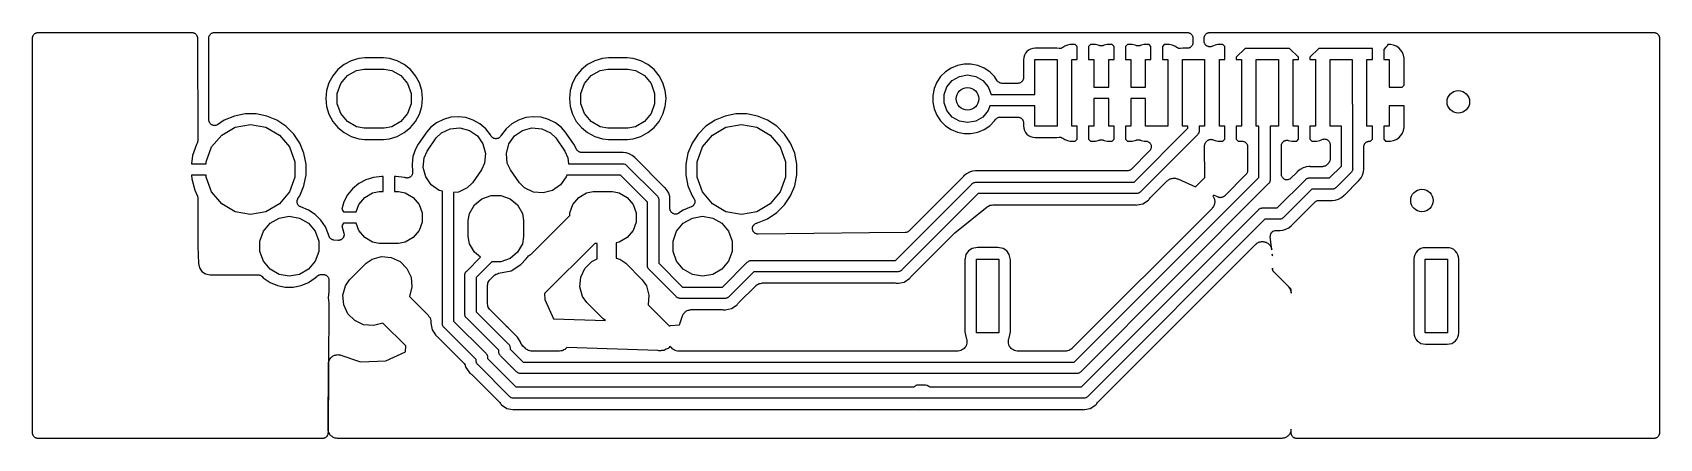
# Model space of a CAD drawing. Extents: x 60.6 to 82.7, y -62 to -56.5.
import ezdxf

# ---------------------------------------------------------------- set-up
doc = ezdxf.new("R2010")
doc.units = 0
doc.header["$MEASUREMENT"] = 0
doc.layers.add('BLACK', color=7, linetype='CONTINUOUS')

msp = doc.modelspace()

# ---------------------------------------------------------------- linework, layer by layer
at = {"layer": 'BLACK', "linetype": 'CONTINUOUS'}
for p, q in [((60.6496, -56.5789), (60.6508, -56.5724)), ((60.6496, -61.9217), (60.6496, -56.5789)), ((60.6508, -56.5657), (60.6531, -56.5594)), ((60.6508, -56.5724), (60.6508, -56.5657)), ((60.6531, -56.5594), (60.6542, -56.5529)), ((60.6542, -56.5529), (60.6576, -56.5471)), ((60.6576, -56.5471), (60.6598, -56.5408)), ((60.6598, -56.5408), (60.6641, -56.5357)), ((60.6641, -56.5357), (60.6674, -56.5299)), ((60.6674, -56.5299), (60.6726, -56.5257)), ((60.6726, -56.5257), (60.6768, -56.5205)), ((60.6768, -56.5205), (60.6826, -56.5172)), ((60.6826, -56.5172), (60.6877, -56.5129)), ((60.6877, -56.5129), (60.694, -56.5107)), ((60.694, -56.5107), (60.6998, -56.5073)), ((60.6998, -56.5073), (60.7063, -56.5062)), ((60.7063, -56.5062), (60.7126, -56.5039)), ((60.7126, -56.5039), (60.7193, -56.5039)), ((60.7193, -56.5039), (60.7258, -56.5027)), ((60.7258, -56.5027), (62.8083, -56.5027)), ((62.8083, -56.5027), (62.8148, -56.5039)), ((62.8148, -56.5039), (62.8214, -56.5039)), ((62.8214, -56.5039), (62.8277, -56.5061)), ((62.8277, -56.5061), (62.8344, -56.5073)), ((62.8344, -56.5073), (62.8401, -56.5106)), ((62.8401, -56.5106), (62.8463, -56.5129)), ((62.8463, -56.5129), (62.8514, -56.5172)), ((62.8514, -56.5172), (62.8573, -56.5205)), ((62.8573, -56.5205), (62.8615, -56.5256)), ((62.8615, -56.5256), (62.8666, -56.5298)), ((62.8666, -56.5298), (62.87, -56.5357)), ((62.87, -56.5357), (62.8743, -56.5408)), ((62.8743, -56.5408), (62.8765, -56.547)), ((62.8765, -56.547), (62.8799, -56.5527)), ((62.8799, -56.5527), (62.881, -56.5594)), ((62.881, -56.5594), (62.8833, -56.5657)), ((62.8833, -56.5657), (62.8833, -56.5723)), ((62.8833, -56.5723), (62.8845, -56.5788)), ((62.8845, -56.5788), (62.8874, -57.97)), ((63.0369, -56.5791), (63.0381, -56.5724)), ((63.0386, -57.3967), (63.0369, -56.5791)), ((63.0381, -56.5657), (63.0403, -56.5595)), ((63.0381, -56.5724), (63.0381, -56.5657)), ((63.0403, -56.5595), (63.0414, -56.553)), ((63.0414, -56.553), (63.0448, -56.5472)), ((63.0448, -56.5472), (63.0471, -56.5408)), ((63.0471, -56.5408), (63.0513, -56.5358)), ((63.0513, -56.5358), (63.0546, -56.5301)), ((63.0546, -56.5301), (63.0598, -56.5257)), ((63.0598, -56.5257), (63.0641, -56.5205)), ((63.0641, -56.5205), (63.0698, -56.5173)), ((63.0698, -56.5173), (63.0749, -56.513)), ((63.0749, -56.513), (63.0812, -56.5107)), ((63.0812, -56.5107), (63.087, -56.5073)), ((63.087, -56.5073), (63.0935, -56.5062)), ((63.0935, -56.5062), (63.0997, -56.5039)), ((63.0997, -56.5039), (63.1065, -56.5039)), ((63.1065, -56.5039), (63.1131, -56.5027)), ((63.1131, -56.5027), (76.297, -56.5027)), ((76.297, -56.5027), (76.3034, -56.5039)), ((76.3034, -56.5039), (76.3099, -56.5038)), ((76.3099, -56.5038), (76.3163, -56.5061)), ((76.3163, -56.5061), (76.3231, -56.5073)), ((76.3231, -56.5073), (76.3287, -56.5106)), ((76.3287, -56.5106), (76.3348, -56.5128)), ((76.3348, -56.5128), (76.3401, -56.5171)), ((76.3401, -56.5171), (76.346, -56.5205)), ((76.346, -56.5205), (76.3502, -56.5255)), ((76.3502, -56.5255), (76.3552, -56.5297)), ((76.3552, -56.5297), (76.3586, -56.5356)), ((76.3586, -56.5356), (76.363, -56.5408)), ((76.363, -56.5408), (76.3652, -56.5469)), ((76.3652, -56.5469), (76.3685, -56.5526)), ((76.3685, -56.5526), (76.3697, -56.5593)), ((76.3697, -56.5593), (76.372, -56.5657)), ((76.3723, -56.6523), (76.3701, -56.6584)), ((76.372, -56.5657), (76.372, -56.5722)), ((76.372, -56.5722), (76.3732, -56.5786)), ((76.3734, -56.6388), (76.3723, -56.6455)), ((76.3723, -56.6455), (76.3723, -56.6523)), ((76.3732, -56.5786), (76.3734, -56.6388)), ((76.5256, -56.5792), (76.5268, -56.5725)), ((76.5258, -56.6205), (76.5256, -56.5792)), ((76.5272, -56.6285), (76.5258, -56.6205)), ((76.5268, -56.5657), (76.529, -56.5596)), ((76.5268, -56.5725), (76.5268, -56.5657)), ((76.5276, -56.6367), (76.5272, -56.6285)), ((76.5295, -56.6414), (76.5276, -56.6367)), ((76.529, -56.5596), (76.5301, -56.5531)), ((76.5305, -56.6465), (76.5295, -56.6414)), ((76.5301, -56.5531), (76.5335, -56.5472)), ((76.5346, -56.6536), (76.5305, -56.6465)), ((76.5335, -56.5472), (76.5358, -56.5408)), ((76.5377, -56.6611), (76.5346, -56.6536)), ((76.5358, -56.5408), (76.54, -56.5358)), ((76.54, -56.5358), (76.5432, -56.5302)), ((76.5432, -56.5302), (76.5484, -56.5258)), ((76.5484, -56.5258), (76.5528, -56.5205)), ((76.5528, -56.5205), (76.5585, -56.5173)), ((76.5585, -56.5173), (76.5634, -56.5131)), ((76.5634, -56.5131), (76.5698, -56.5107)), ((76.5698, -56.5107), (76.5757, -56.5073)), ((76.5757, -56.5073), (76.5821, -56.5062)), ((76.5821, -56.5062), (76.5883, -56.5039)), ((76.5883, -56.5039), (76.5951, -56.5039)), ((76.5951, -56.5039), (76.6018, -56.5027)), ((76.6018, -56.5027), (82.6186, -56.5027)), ((82.6186, -56.5027), (82.6252, -56.5039)), ((82.6252, -56.5039), (82.6319, -56.5039)), ((82.6319, -56.5039), (82.6381, -56.5062)), ((82.6381, -56.5062), (82.6447, -56.5073)), ((82.6447, -56.5073), (82.6505, -56.5107)), ((82.6505, -56.5107), (82.6567, -56.5129)), ((82.6567, -56.5129), (82.6618, -56.5172)), ((82.6618, -56.5172), (82.6676, -56.5205)), ((82.6676, -56.5205), (82.6719, -56.5257)), ((82.6719, -56.5257), (82.677, -56.5299)), ((82.677, -56.5299), (82.6803, -56.5357)), ((82.6803, -56.5357), (82.6846, -56.5408)), ((82.6846, -56.5408), (82.6869, -56.5471)), ((82.6869, -56.5471), (82.6902, -56.5529)), ((82.6902, -56.5529), (82.6914, -56.5594)), ((82.6914, -56.5594), (82.6937, -56.5657)), ((82.6937, -56.5657), (82.6937, -56.5724)), ((82.6937, -56.5724), (82.6948, -56.5789)), ((82.6948, -56.5789), (82.6948, -61.9217)), ((65.0707, -56.8521), (64.9666, -56.8837)), ((65.1519, -56.8441), (65.0707, -56.8521)), ((65.4061, -56.8441), (65.1519, -56.8441)), ((65.4873, -56.8521), (65.4061, -56.8441)), ((65.5914, -56.8837), (65.4873, -56.8521)), ((68.3707, -56.8521), (68.2666, -56.8837)), ((68.4519, -56.8441), (68.3707, -56.8521)), ((68.7061, -56.8441), (68.4519, -56.8441)), ((68.7873, -56.8521), (68.7061, -56.8441)), ((68.8914, -56.8837), (68.7873, -56.8521)), ((74.0816, -56.8389), (74.0783, -56.8725)), ((74.0783, -56.8725), (74.0783, -57.114)), ((74.0903, -56.8102), (74.0816, -56.8389)), ((74.1045, -56.7837), (74.0903, -56.8102)), ((74.1235, -56.7605), (74.1045, -56.7837)), ((74.1467, -56.7415), (74.1235, -56.7605)), ((74.1732, -56.7273), (74.1467, -56.7415)), ((74.2019, -56.7186), (74.1732, -56.7273)), ((74.2355, -56.7153), (74.2019, -56.7186)), ((74.2318, -57.3426), (74.2318, -56.8688)), ((74.2318, -56.8688), (74.5318, -56.8688)), ((74.5281, -56.7153), (74.2355, -56.7153)), ((74.56, -56.7184), (74.5281, -56.7153)), ((74.5318, -56.8688), (74.5318, -57.7688)), ((74.5727, -56.7175), (74.56, -56.7184)), ((74.5855, -56.7166), (74.5727, -56.7175)), ((74.5859, -56.7164), (74.5855, -56.7166)), ((74.5863, -56.7164), (74.5859, -56.7164)), ((74.598, -56.7111), (74.5863, -56.7164)), ((74.6098, -56.706), (74.598, -56.7111)), ((74.6355, -56.6887), (74.6098, -56.706)), ((74.6725, -56.6734), (74.6355, -56.6887)), ((74.7118, -56.6656), (74.6725, -56.6734)), ((74.7791, -56.6656), (74.7118, -56.6656)), ((74.7318, -57.7688), (74.7318, -56.8688)), ((74.7318, -56.8688), (74.8043, -56.8688)), ((74.8043, -56.6908), (74.7791, -56.6656)), ((74.8043, -56.8688), (74.8043, -56.6908)), ((74.9845, -56.6656), (74.9593, -56.6908)), ((74.9593, -56.6908), (74.9593, -56.8688)), ((74.9593, -56.8688), (75.0318, -56.8688)), ((75.0518, -56.6656), (74.9845, -56.6656)), ((75.0318, -56.8688), (75.0318, -57.2413)), ((75.0911, -56.6734), (75.0518, -56.6656)), ((75.1026, -56.6782), (75.0911, -56.6734)), ((75.1059, -56.6789), (75.1026, -56.6782)), ((75.1089, -56.6805), (75.1059, -56.6789)), ((75.1188, -56.6818), (75.1089, -56.6805)), ((75.1285, -56.6839), (75.1188, -56.6818)), ((75.1318, -56.6835), (75.1285, -56.6839)), ((75.1351, -56.6839), (75.1318, -56.6835)), ((75.1448, -56.6818), (75.1351, -56.6839)), ((75.1547, -56.6805), (75.1448, -56.6818)), ((75.1577, -56.6789), (75.1547, -56.6805)), ((75.161, -56.6782), (75.1577, -56.6789)), ((75.1725, -56.6734), (75.161, -56.6782)), ((75.2118, -56.6656), (75.1725, -56.6734)), ((75.2791, -56.6656), (75.2118, -56.6656)), ((75.2318, -57.2413), (75.2318, -56.8688)), ((75.2318, -56.8688), (75.3043, -56.8688)), ((75.3043, -56.6908), (75.2791, -56.6656)), ((75.3043, -56.8688), (75.3043, -56.6908)), ((75.4845, -56.6656), (75.4593, -56.6908)), ((75.4593, -56.6908), (75.4593, -56.8688)), ((75.4593, -56.8688), (75.5318, -56.8688)), ((75.5518, -56.6656), (75.4845, -56.6656)), ((75.5318, -56.8688), (75.5318, -57.2413)), ((75.5911, -56.6734), (75.5518, -56.6656)), ((75.6026, -56.6782), (75.5911, -56.6734)), ((75.6059, -56.6789), (75.6026, -56.6782)), ((75.6089, -56.6805), (75.6059, -56.6789)), ((75.6188, -56.6818), (75.6089, -56.6805)), ((75.6285, -56.6839), (75.6188, -56.6818)), ((75.6318, -56.6835), (75.6285, -56.6839)), ((75.6351, -56.6839), (75.6318, -56.6835)), ((75.6448, -56.6818), (75.6351, -56.6839)), ((75.6547, -56.6805), (75.6448, -56.6818)), ((75.6577, -56.6789), (75.6547, -56.6805)), ((75.661, -56.6782), (75.6577, -56.6789)), ((75.6725, -56.6734), (75.661, -56.6782)), ((75.7118, -56.6656), (75.6725, -56.6734)), ((75.7791, -56.6656), (75.7118, -56.6656)), ((75.7318, -57.2413), (75.7318, -56.8688)), ((75.7318, -56.8688), (75.8043, -56.8688)), ((75.8043, -56.6908), (75.7791, -56.6656)), ((75.8043, -56.8688), (75.8043, -56.6908)), ((75.9845, -56.6656), (75.9593, -56.6908)), ((75.9593, -56.6908), (75.9593, -56.8688)), ((75.9593, -56.8688), (76.0318, -56.8688)), ((76.0518, -56.6656), (75.9845, -56.6656)), ((76.0318, -56.8688), (76.0318, -57.7688)), ((76.0911, -56.6734), (76.0518, -56.6656)), ((76.1281, -56.6887), (76.0911, -56.6734)), ((76.1538, -56.706), (76.1281, -56.6887)), ((76.1656, -56.7111), (76.1538, -56.706)), ((76.1773, -56.7164), (76.1656, -56.7111)), ((76.1777, -56.7164), (76.1773, -56.7164)), ((76.1781, -56.7166), (76.1777, -56.7164)), ((76.1909, -56.7175), (76.1781, -56.7166)), ((76.2036, -56.7184), (76.1909, -56.7175)), ((76.2355, -56.7153), (76.2036, -56.7184)), ((76.2318, -57.7688), (76.2318, -56.8688)), ((76.2318, -56.8688), (76.5318, -56.8688)), ((76.2972, -56.7153), (76.2355, -56.7153)), ((76.304, -56.7141), (76.2972, -56.7153)), ((76.3108, -56.7141), (76.304, -56.7141)), ((76.3169, -56.7118), (76.3108, -56.7141)), ((76.3233, -56.7107), (76.3169, -56.7118)), ((76.3292, -56.7073), (76.3233, -56.7107)), ((76.3356, -56.7049), (76.3292, -56.7073)), ((76.3406, -56.7007), (76.3356, -56.7049)), ((76.3462, -56.6975), (76.3406, -56.7007)), ((76.3506, -56.6922), (76.3462, -56.6975)), ((76.3558, -56.6878), (76.3506, -56.6922)), ((76.359, -56.6822), (76.3558, -56.6878)), ((76.3632, -56.6772), (76.359, -56.6822)), ((76.3656, -56.6708), (76.3632, -56.6772)), ((76.3689, -56.6649), (76.3656, -56.6708)), ((76.3701, -56.6584), (76.3689, -56.6649)), ((76.5318, -56.8688), (76.5318, -57.7688)), ((76.5412, -56.6649), (76.5377, -56.6611)), ((76.5438, -56.6694), (76.5412, -56.6649)), ((76.5501, -56.6746), (76.5438, -56.6694)), ((76.5556, -56.6806), (76.5501, -56.6746)), ((76.5602, -56.683), (76.5556, -56.6806)), ((76.5641, -56.6863), (76.5602, -56.683)), ((76.5718, -56.6891), (76.5641, -56.6863)), ((76.579, -56.6928), (76.5718, -56.6891)), ((76.5842, -56.6935), (76.579, -56.6928)), ((76.589, -56.6953), (76.5842, -56.6935)), ((76.5972, -56.6952), (76.589, -56.6953)), ((76.6053, -56.6963), (76.5972, -56.6952)), ((76.6103, -56.6952), (76.6053, -56.6963)), ((76.6155, -56.6951), (76.6103, -56.6952)), ((76.6231, -56.6923), (76.6155, -56.6951)), ((76.6311, -56.6906), (76.6231, -56.6923)), ((76.6725, -56.6734), (76.6311, -56.6906)), ((76.7118, -56.6656), (76.6725, -56.6734)), ((76.7791, -56.6656), (76.7118, -56.6656)), ((76.7318, -57.7688), (76.7318, -56.8688)), ((76.7318, -56.8688), (76.8043, -56.8688)), ((76.8043, -56.6908), (76.7791, -56.6656)), ((76.8043, -56.8688), (76.8043, -56.6908)), ((77.0805, -56.7164), (76.9593, -56.8376)), ((76.9593, -56.8376), (76.9593, -56.8688)), ((76.9593, -56.8688), (77.0318, -56.8688)), ((77.0318, -56.8688), (77.0318, -57.7688)), ((77.1772, -56.7164), (77.0805, -56.7164)), ((77.1773, -56.7164), (77.1772, -56.7164)), ((77.1777, -56.7164), (77.1773, -56.7164)), ((77.1781, -56.7166), (77.1777, -56.7164)), ((77.1909, -56.7175), (77.1781, -56.7166)), ((77.2036, -56.7184), (77.1909, -56.7175)), ((77.2243, -56.7164), (77.2036, -56.7184)), ((77.5393, -56.7164), (77.2243, -56.7164)), ((77.2318, -57.7688), (77.2318, -56.8688)), ((77.2318, -56.8688), (77.5318, -56.8688)), ((77.5318, -56.8688), (77.5318, -57.7688)), ((77.56, -56.7184), (77.5393, -56.7164)), ((77.5727, -56.7175), (77.56, -56.7184)), ((77.5855, -56.7166), (77.5727, -56.7175)), ((77.5859, -56.7164), (77.5855, -56.7166)), ((77.5863, -56.7164), (77.5859, -56.7164)), ((77.5864, -56.7164), (77.5863, -56.7164)), ((77.6831, -56.7164), (77.5864, -56.7164)), ((77.8043, -56.8376), (77.6831, -56.7164)), ((77.7318, -57.7688), (77.7318, -56.8688)), ((77.7318, -56.8688), (77.8043, -56.8688)), ((77.8043, -56.8688), (77.8043, -56.8376)), ((78.0805, -56.7164), (77.9593, -56.8376)), ((77.9593, -56.8376), (77.9593, -56.8688)), ((77.9593, -56.8688), (78.0318, -56.8688)), ((78.0318, -56.8688), (78.0318, -57.7688)), ((78.1772, -56.7164), (78.0805, -56.7164)), ((78.1773, -56.7164), (78.1772, -56.7164)), ((78.1777, -56.7164), (78.1773, -56.7164)), ((78.1781, -56.7166), (78.1777, -56.7164)), ((78.1909, -56.7175), (78.1781, -56.7166)), ((78.2036, -56.7184), (78.1909, -56.7175)), ((78.2243, -56.7164), (78.2036, -56.7184)), ((78.5393, -56.7164), (78.2243, -56.7164)), ((78.2318, -57.7688), (78.2318, -56.8688)), ((78.2318, -56.8688), (78.5318, -56.8688)), ((78.5318, -56.8688), (78.5318, -57.4685)), ((78.56, -56.7184), (78.5393, -56.7164)), ((78.5727, -56.7175), (78.56, -56.7184)), ((78.5855, -56.7166), (78.5727, -56.7175)), ((78.5859, -56.7164), (78.5855, -56.7166)), ((78.5863, -56.7164), (78.5859, -56.7164)), ((78.5864, -56.7164), (78.5863, -56.7164)), ((78.8043, -56.7164), (78.5864, -56.7164)), ((78.7318, -57.7688), (78.7318, -56.8688)), ((78.7318, -56.8688), (78.8043, -56.8688)), ((78.8043, -56.8688), (78.8043, -56.7164)), ((78.9882, -56.7012), (78.9593, -56.7301)), ((78.9593, -56.7301), (78.9593, -56.8688)), ((78.9593, -56.8688), (79.0318, -56.8688)), ((78.9911, -56.6995), (78.9882, -56.7012)), ((78.9976, -56.6917), (78.9911, -56.6995)), ((79, -56.6894), (78.9976, -56.6917)), ((79.0019, -56.6866), (79, -56.6894)), ((79.0084, -56.6789), (79.0019, -56.6866)), ((79.0096, -56.6757), (79.0084, -56.6789)), ((79.0115, -56.6729), (79.0096, -56.6757)), ((79.0135, -56.6656), (79.0115, -56.6729)), ((79.0518, -56.6656), (79.0135, -56.6656)), ((79.0318, -56.8688), (79.0318, -57.2413)), ((79.0911, -56.6734), (79.0518, -56.6656)), ((79.1281, -56.6887), (79.0911, -56.6734)), ((79.1613, -56.711), (79.1281, -56.6887)), ((79.1896, -56.7393), (79.1613, -56.711)), ((79.2119, -56.7726), (79.1896, -56.7393)), ((79.2272, -56.8095), (79.2119, -56.7726)), ((79.235, -56.8488), (79.2272, -56.8095)), ((79.235, -57.2161), (79.235, -56.8488)), ((64.7175, -57.0881), (64.6662, -57.1841)), ((64.7865, -57.004), (64.7175, -57.0881)), ((64.8706, -56.935), (64.7865, -57.004)), ((64.8272, -57.1934), (64.9179, -57.0854)), ((64.9666, -56.8837), (64.8706, -56.935)), ((64.9179, -57.0854), (65.0401, -57.0148)), ((65.0401, -57.0148), (65.144, -56.9965)), ((65.144, -56.9965), (65.414, -56.9965)), ((65.414, -56.9965), (65.5179, -57.0148)), ((65.5179, -57.0148), (65.6401, -57.0854)), ((65.6874, -56.935), (65.5914, -56.8837)), ((65.6401, -57.0854), (65.7308, -57.1934)), ((65.7715, -57.004), (65.6874, -56.935)), ((65.8405, -57.0881), (65.7715, -57.004)), ((65.8918, -57.1841), (65.8405, -57.0881)), ((68.0175, -57.0881), (67.9662, -57.1841)), ((68.0865, -57.004), (68.0175, -57.0881)), ((68.1706, -56.935), (68.0865, -57.004)), ((68.1272, -57.1934), (68.2179, -57.0854)), ((68.2666, -56.8837), (68.1706, -56.935)), ((68.2179, -57.0854), (68.3401, -57.0148)), ((68.3401, -57.0148), (68.444, -56.9965)), ((68.444, -56.9965), (68.714, -56.9965)), ((68.714, -56.9965), (68.8179, -57.0148)), ((68.8179, -57.0148), (68.9401, -57.0854)), ((68.9874, -56.935), (68.8914, -56.8837)), ((68.9401, -57.0854), (69.0308, -57.1934)), ((69.0715, -57.004), (68.9874, -56.935)), ((69.1405, -57.0881), (69.0715, -57.004)), ((69.1918, -57.1841), (69.1405, -57.0881)), ((73.0201, -57.0339), (72.9546, -57.0994)), ((73.0971, -56.9825), (73.0201, -57.0339)), ((73.1826, -56.9471), (73.0971, -56.9825)), ((73.1124, -57.1519), (73.2094, -57.096)), ((73.2734, -56.929), (73.1826, -56.9471)), ((73.2094, -57.096), (73.3196, -57.0765)), ((73.3659, -56.929), (73.2734, -56.929)), ((73.3196, -57.0765), (73.4299, -57.096)), ((73.4567, -56.9471), (73.3659, -56.929)), ((73.4299, -57.096), (73.5269, -57.1519)), ((73.5422, -56.9825), (73.4567, -56.9471)), ((73.6192, -57.0339), (73.5422, -56.9825)), ((73.6846, -57.0994), (73.6192, -57.0339)), ((64.6346, -57.2882), (64.6239, -57.3965)), ((64.6662, -57.1841), (64.6346, -57.2882)), ((64.779, -57.326), (64.8272, -57.1934)), ((65.7308, -57.1934), (65.779, -57.326)), ((65.9234, -57.2882), (65.8918, -57.1841)), ((65.9341, -57.3965), (65.9234, -57.2882)), ((67.9346, -57.2882), (67.9239, -57.3965)), ((67.9662, -57.1841), (67.9346, -57.2882)), ((68.079, -57.326), (68.1272, -57.1934)), ((69.0308, -57.1934), (69.079, -57.326)), ((69.2234, -57.2882), (69.1918, -57.1841)), ((69.2297, -57.3526), (69.2234, -57.2882)), ((72.8678, -57.2619), (72.8497, -57.3526)), ((72.9032, -57.1763), (72.8678, -57.2619)), ((72.9546, -57.0994), (72.9032, -57.1763)), ((73.0021, -57.3429), (73.0404, -57.2377)), ((73.0404, -57.2377), (73.1124, -57.1519)), ((73.5269, -57.1519), (73.5988, -57.2377)), ((73.5988, -57.2377), (73.637, -57.3426)), ((73.7227, -57.1563), (73.6846, -57.0994)), ((73.7302, -57.1641), (73.7227, -57.1563)), ((73.7371, -57.1724), (73.7302, -57.1641)), ((73.7392, -57.1736), (73.7371, -57.1724)), ((73.741, -57.1755), (73.7392, -57.1736)), ((73.7507, -57.1802), (73.741, -57.1755)), ((73.76, -57.1856), (73.7507, -57.1802)), ((73.7625, -57.186), (73.76, -57.1856)), ((73.7647, -57.1872), (73.7625, -57.186)), ((73.7754, -57.1883), (73.7647, -57.1872)), ((73.7861, -57.1902), (73.7754, -57.1883)), ((74.0021, -57.1902), (73.7861, -57.1902)), ((74.0087, -57.189), (74.0021, -57.1902)), ((74.0153, -57.189), (74.0087, -57.189)), ((74.0216, -57.1868), (74.0153, -57.189)), ((74.0282, -57.1856), (74.0216, -57.1868)), ((74.0339, -57.1823), (74.0282, -57.1856)), ((74.0402, -57.18), (74.0339, -57.1823)), ((74.0453, -57.1757), (74.0402, -57.18)), ((74.0511, -57.1724), (74.0453, -57.1757)), ((74.0554, -57.1673), (74.0511, -57.1724)), ((74.0605, -57.163), (74.0554, -57.1673)), ((74.0638, -57.1572), (74.0605, -57.163)), ((74.0681, -57.1521), (74.0638, -57.1572)), ((74.0704, -57.1458), (74.0681, -57.1521)), ((74.0737, -57.1401), (74.0704, -57.1458)), ((74.0749, -57.1335), (74.0737, -57.1401)), ((74.0771, -57.1272), (74.0749, -57.1335)), ((74.0783, -57.114), (74.0771, -57.1206)), ((74.0771, -57.1206), (74.0771, -57.1272)), ((75.0318, -57.2413), (75.2318, -57.2413)), ((75.5318, -57.2413), (75.7318, -57.2413)), ((79.0318, -57.2413), (79.2098, -57.2413)), ((79.2098, -57.2413), (79.235, -57.2161)), ((63.0392, -57.6866), (63.0386, -57.3967)), ((64.6239, -57.3965), (64.6346, -57.5048)), ((64.6346, -57.5048), (64.6662, -57.6089)), ((64.779, -57.467), (64.779, -57.326)), ((64.8272, -57.5996), (64.779, -57.467)), ((65.779, -57.467), (65.7308, -57.5996)), ((65.779, -57.326), (65.779, -57.467)), ((65.8918, -57.6089), (65.9234, -57.5048)), ((65.9234, -57.5048), (65.9341, -57.3965)), ((67.9239, -57.3965), (67.9346, -57.5048)), ((67.9346, -57.5048), (67.9662, -57.6089)), ((68.079, -57.467), (68.079, -57.326)), ((68.1272, -57.5996), (68.079, -57.467)), ((69.079, -57.467), (69.0308, -57.5996)), ((69.079, -57.326), (69.079, -57.467)), ((69.1918, -57.6089), (69.2234, -57.5048)), ((69.2234, -57.5048), (69.2341, -57.3965)), ((69.2341, -57.3965), (69.2297, -57.3526)), ((72.8497, -57.3526), (72.8497, -57.4452)), ((72.8497, -57.4452), (72.8678, -57.536)), ((72.8678, -57.536), (72.9032, -57.6215)), ((73.0021, -57.4549), (73.0021, -57.3429)), ((73.0404, -57.5601), (73.0021, -57.4549)), ((73.6225, -57.495), (73.5988, -57.5601)), ((74.2318, -57.495), (73.6225, -57.495)), ((73.637, -57.3426), (74.2318, -57.3426)), ((74.2318, -57.7688), (74.2318, -57.495)), ((75.0318, -57.3963), (75.0318, -57.7688)), ((75.2318, -57.3963), (75.0318, -57.3963)), ((75.2318, -57.7688), (75.2318, -57.3963)), ((75.7318, -57.3963), (75.5318, -57.3963)), ((75.5318, -57.3963), (75.5318, -57.7688)), ((75.7318, -57.7688), (75.7318, -57.3963)), ((78.5318, -57.4685), (78.5333, -57.4711)), ((78.5333, -57.4711), (78.5351, -57.4811)), ((78.5351, -57.4811), (78.5377, -57.4909)), ((78.5377, -57.4909), (78.5368, -57.5009)), ((78.5368, -57.5009), (78.5368, -58.3405)), ((79.0318, -57.495), (79.0318, -57.7688)), ((79.235, -57.495), (79.0318, -57.495)), ((79.235, -57.7888), (79.235, -57.495)), ((63.0397, -57.689), (63.0392, -57.6866)), ((63.0394, -57.6914), (63.0397, -57.689)), ((63.042, -57.7019), (63.0394, -57.6914)), ((63.0439, -57.7126), (63.042, -57.7019)), ((63.0451, -57.7147), (63.0439, -57.7126)), ((63.0457, -57.7171), (63.0451, -57.7147)), ((63.0517, -57.7261), (63.0457, -57.7171)), ((63.0572, -57.7355), (63.0517, -57.7261)), ((63.059, -57.7371), (63.0572, -57.7355)), ((63.0604, -57.7391), (63.059, -57.7371)), ((63.0691, -57.7455), (63.0604, -57.7391)), ((63.0775, -57.7525), (63.0691, -57.7455)), ((63.0798, -57.7533), (63.0775, -57.7525)), ((63.0817, -57.7547), (63.0798, -57.7533)), ((63.0921, -57.7578), (63.0817, -57.7547)), ((63.1024, -57.7615), (63.0921, -57.7578)), ((63.1435, -57.756), (63.1335, -57.7604)), ((63.1537, -57.7523), (63.1435, -57.756)), ((63.1555, -57.7507), (63.1537, -57.7523)), ((63.1578, -57.7498), (63.1555, -57.7507)), ((63.2476, -57.6897), (63.1578, -57.7498)), ((63.3845, -57.633), (63.2476, -57.6897)), ((63.5299, -57.6041), (63.3845, -57.633)), ((63.3956, -57.784), (63.604, -57.7472)), ((63.6781, -57.6041), (63.5299, -57.6041)), ((63.604, -57.7472), (63.8124, -57.784)), ((63.8235, -57.633), (63.6781, -57.6041)), ((63.9604, -57.6897), (63.8235, -57.633)), ((64.0836, -57.7721), (63.9604, -57.6897)), ((64.6662, -57.6089), (64.7175, -57.7049)), ((64.7175, -57.7049), (64.7865, -57.789)), ((64.9179, -57.7076), (64.8272, -57.5996)), ((65.0401, -57.7782), (64.9179, -57.7076)), ((65.6401, -57.7076), (65.5179, -57.7782)), ((65.7308, -57.5996), (65.6401, -57.7076)), ((65.7715, -57.789), (65.8405, -57.7049)), ((65.8405, -57.7049), (65.8918, -57.6089)), ((66.1233, -57.7252), (66.0416, -57.7894)), ((66.216, -57.6783), (66.1233, -57.7252)), ((66.316, -57.6503), (66.216, -57.6783)), ((66.4196, -57.6424), (66.316, -57.6503)), ((66.5228, -57.6548), (66.4196, -57.6424)), ((66.6215, -57.6871), (66.5228, -57.6548)), ((66.712, -57.7381), (66.6215, -57.6871)), ((66.7909, -57.8057), (66.712, -57.7381)), ((67.146, -57.7381), (67.0671, -57.8057)), ((67.2365, -57.6871), (67.146, -57.7381)), ((67.3352, -57.6548), (67.2365, -57.6871)), ((67.4384, -57.6424), (67.3352, -57.6548)), ((67.542, -57.6503), (67.4384, -57.6424)), ((67.642, -57.6783), (67.542, -57.6503)), ((67.7347, -57.7252), (67.642, -57.6783)), ((67.8164, -57.7894), (67.7347, -57.7252)), ((67.9662, -57.6089), (68.0175, -57.7049)), ((68.0175, -57.7049), (68.0865, -57.789)), ((68.2179, -57.7076), (68.1272, -57.5996)), ((68.3401, -57.7782), (68.2179, -57.7076)), ((68.9401, -57.7076), (68.8179, -57.7782)), ((69.0308, -57.5996), (68.9401, -57.7076)), ((69.0715, -57.789), (69.1405, -57.7049)), ((69.1405, -57.7049), (69.1918, -57.6089)), ((69.8976, -57.6897), (69.7744, -57.7721)), ((70.0345, -57.633), (69.8976, -57.6897)), ((70.1799, -57.6041), (70.0345, -57.633)), ((70.0456, -57.784), (70.254, -57.7472)), ((70.3281, -57.6041), (70.1799, -57.6041)), ((70.254, -57.7472), (70.4624, -57.784)), ((70.4735, -57.633), (70.3281, -57.6041)), ((70.6104, -57.6897), (70.4735, -57.633)), ((70.7336, -57.7721), (70.6104, -57.6897)), ((72.9032, -57.6215), (72.9546, -57.6985)), ((72.9546, -57.6985), (73.0201, -57.7639)), ((73.1124, -57.6459), (73.0404, -57.5601)), ((73.2094, -57.7019), (73.1124, -57.6459)), ((73.3196, -57.7213), (73.2094, -57.7019)), ((73.4299, -57.7019), (73.3196, -57.7213)), ((73.5269, -57.6459), (73.4299, -57.7019)), ((73.5988, -57.5601), (73.5269, -57.6459)), ((73.6192, -57.7639), (73.6846, -57.6985)), ((73.6846, -57.6985), (73.6961, -57.6813)), ((73.6961, -57.6813), (73.7036, -57.6735)), ((73.7036, -57.6735), (73.7105, -57.6652)), ((73.7105, -57.6652), (73.7127, -57.664)), ((73.7127, -57.664), (73.7144, -57.6621)), ((73.7144, -57.6621), (73.7241, -57.6574)), ((73.7241, -57.6574), (73.7334, -57.652)), ((73.7334, -57.652), (73.7359, -57.6516)), ((73.7359, -57.6516), (73.7382, -57.6504)), ((73.7382, -57.6504), (73.7489, -57.6493)), ((73.7489, -57.6493), (73.7595, -57.6474)), ((73.7595, -57.6474), (74.0021, -57.6474)), ((74.0021, -57.6474), (74.0087, -57.6486)), ((74.0087, -57.6486), (74.0153, -57.6486)), ((74.0153, -57.6486), (74.0216, -57.6508)), ((74.0216, -57.6508), (74.0282, -57.652)), ((74.0282, -57.652), (74.0339, -57.6553)), ((74.0339, -57.6553), (74.0402, -57.6576)), ((74.0402, -57.6576), (74.0453, -57.6619)), ((74.0453, -57.6619), (74.0511, -57.6652)), ((74.0511, -57.6652), (74.0554, -57.6703)), ((74.0554, -57.6703), (74.0605, -57.6746)), ((74.0605, -57.6746), (74.0638, -57.6804)), ((74.0638, -57.6804), (74.0681, -57.6855)), ((74.0681, -57.6855), (74.0704, -57.6918)), ((74.0704, -57.6918), (74.0737, -57.6975)), ((74.0737, -57.6975), (74.0749, -57.7041)), ((74.0749, -57.7041), (74.0771, -57.7104)), ((74.0771, -57.7104), (74.0771, -57.717)), ((74.0771, -57.717), (74.0783, -57.7236)), ((74.0783, -57.7236), (74.0783, -57.7651)), ((62.8874, -57.97), (62.8862, -57.9769)), ((62.8862, -57.9769), (62.8862, -57.9838)), ((63.0764, -58.0519), (63.2124, -57.8898)), ((63.1048, -57.7615), (63.1024, -57.7615)), ((63.1071, -57.7622), (63.1048, -57.7615)), ((63.118, -57.7614), (63.1071, -57.7622)), ((63.1288, -57.7614), (63.118, -57.7614)), ((63.1311, -57.7606), (63.1288, -57.7614)), ((63.1335, -57.7604), (63.1311, -57.7606)), ((63.2124, -57.8898), (63.3956, -57.784)), ((63.8124, -57.784), (63.9956, -57.8898)), ((63.9956, -57.8898), (64.1316, -58.0519)), ((64.1884, -57.8769), (64.0836, -57.7721)), ((64.2708, -58.0001), (64.1884, -57.8769)), ((64.7865, -57.789), (64.8706, -57.858)), ((64.8706, -57.858), (64.9666, -57.9093)), ((64.9666, -57.9093), (65.0707, -57.9409)), ((65.144, -57.7965), (65.0401, -57.7782)), ((65.0707, -57.9409), (65.1519, -57.9489)), ((65.414, -57.7965), (65.144, -57.7965)), ((65.1519, -57.9489), (65.4061, -57.9489)), ((65.4061, -57.9489), (65.4873, -57.9409)), ((65.5179, -57.7782), (65.414, -57.7965)), ((65.4873, -57.9409), (65.5914, -57.9093)), ((65.5914, -57.9093), (65.6874, -57.858)), ((65.6874, -57.858), (65.7715, -57.789)), ((65.9909, -57.8485), (65.8751, -58.0138)), ((66.0416, -57.7894), (65.9909, -57.8485)), ((65.996, -58.1068), (66.1197, -57.9302)), ((66.1197, -57.9302), (66.1896, -57.8603)), ((66.1896, -57.8603), (66.3095, -57.8044)), ((66.3095, -57.8044), (66.4412, -57.7929)), ((66.4412, -57.7929), (66.569, -57.8271)), ((66.569, -57.8271), (66.6773, -57.9029)), ((66.6773, -57.9029), (66.7532, -58.0113)), ((66.855, -57.8874), (66.7909, -57.8057)), ((66.861, -57.8993), (66.855, -57.8874)), ((66.8635, -57.9027), (66.861, -57.8993)), ((66.8652, -57.9065), (66.8635, -57.9027)), ((66.8714, -57.9132), (66.8652, -57.9065)), ((66.8769, -57.9205), (66.8714, -57.9132)), ((66.8804, -57.9228), (66.8769, -57.9205)), ((66.8833, -57.9258), (66.8804, -57.9228)), ((66.8914, -57.93), (66.8833, -57.9258)), ((66.8991, -57.935), (66.8914, -57.93)), ((66.9031, -57.9359), (66.8991, -57.935)), ((66.9069, -57.9378), (66.9031, -57.9359)), ((66.9159, -57.9389), (66.9069, -57.9378)), ((66.9248, -57.941), (66.9159, -57.9389)), ((66.929, -57.9405), (66.9248, -57.941)), ((66.9332, -57.941), (66.929, -57.9405)), ((66.9421, -57.9389), (66.9332, -57.941)), ((66.9511, -57.9378), (66.9421, -57.9389)), ((66.9548, -57.9359), (66.9511, -57.9378)), ((66.9589, -57.935), (66.9548, -57.9359)), ((66.9666, -57.93), (66.9589, -57.935)), ((66.9747, -57.9258), (66.9666, -57.93)), ((66.9776, -57.9228), (66.9747, -57.9258)), ((66.9811, -57.9205), (66.9776, -57.9228)), ((66.9866, -57.9132), (66.9811, -57.9205)), ((66.9928, -57.9065), (66.9866, -57.9132)), ((66.9945, -57.9027), (66.9928, -57.9065)), ((66.997, -57.8993), (66.9945, -57.9027)), ((67.003, -57.8874), (66.997, -57.8993)), ((67.0671, -57.8057), (67.003, -57.8874)), ((67.1048, -58.0113), (67.1807, -57.9029)), ((67.1807, -57.9029), (67.289, -57.8271)), ((67.289, -57.8271), (67.4168, -57.7929)), ((67.4168, -57.7929), (67.5485, -57.8044)), ((67.5485, -57.8044), (67.6684, -57.8603)), ((67.6684, -57.8603), (67.7383, -57.9302)), ((67.7383, -57.9302), (67.862, -58.1068)), ((67.8671, -57.8485), (67.8164, -57.7894)), ((67.9829, -58.0138), (67.8671, -57.8485)), ((68.0865, -57.789), (68.1706, -57.858)), ((68.1706, -57.858), (68.2666, -57.9093)), ((68.2666, -57.9093), (68.3707, -57.9409)), ((68.444, -57.7965), (68.3401, -57.7782)), ((68.3707, -57.9409), (68.4519, -57.9489)), ((68.714, -57.7965), (68.444, -57.7965)), ((68.4519, -57.9489), (68.7061, -57.9489)), ((68.7061, -57.9489), (68.7873, -57.9409)), ((68.8179, -57.7782), (68.714, -57.7965)), ((68.7873, -57.9409), (68.8914, -57.9093)), ((68.8914, -57.9093), (68.9874, -57.858)), ((68.9874, -57.858), (69.0715, -57.789)), ((69.6696, -57.8769), (69.5872, -58.0001)), ((69.7744, -57.7721), (69.6696, -57.8769)), ((69.7264, -58.0519), (69.8624, -57.8898)), ((69.8624, -57.8898), (70.0456, -57.784)), ((70.4624, -57.784), (70.6456, -57.8898)), ((70.6456, -57.8898), (70.7816, -58.0519)), ((70.8384, -57.8769), (70.7336, -57.7721)), ((70.9208, -58.0001), (70.8384, -57.8769)), ((73.0201, -57.7639), (73.0971, -57.8153)), ((73.0971, -57.8153), (73.1826, -57.8508)), ((73.1826, -57.8508), (73.2734, -57.8688)), ((73.2734, -57.8688), (73.3659, -57.8688)), ((73.3659, -57.8688), (73.4567, -57.8508)), ((73.4567, -57.8508), (73.5422, -57.8153)), ((73.5422, -57.8153), (73.6192, -57.7639)), ((74.0783, -57.7651), (74.0816, -57.7987)), ((74.0816, -57.7987), (74.0903, -57.8274)), ((74.0903, -57.8274), (74.1045, -57.8539)), ((74.1045, -57.8539), (74.1235, -57.8771)), ((74.1235, -57.8771), (74.1467, -57.8961)), ((74.1467, -57.8961), (74.1732, -57.9103)), ((74.1732, -57.9103), (74.2019, -57.919)), ((74.2019, -57.919), (74.2355, -57.9223)), ((74.5318, -57.7688), (74.2318, -57.7688)), ((74.2355, -57.9223), (74.5281, -57.9223)), ((74.5281, -57.9223), (74.56, -57.9192)), ((74.56, -57.9192), (74.5727, -57.9201)), ((74.5727, -57.9201), (74.5855, -57.921)), ((74.5855, -57.921), (74.5859, -57.9211)), ((74.5859, -57.9211), (74.5863, -57.9212)), ((74.5863, -57.9212), (74.598, -57.9265)), ((74.598, -57.9265), (74.6098, -57.9316)), ((74.6098, -57.9316), (74.6355, -57.9489)), ((74.6355, -57.9489), (74.6725, -57.9642)), ((74.6725, -57.9642), (74.7118, -57.972)), ((74.7118, -57.972), (74.7791, -57.972)), ((74.8043, -57.7688), (74.7318, -57.7688)), ((74.7791, -57.972), (74.8043, -57.9468)), ((74.8043, -57.9468), (74.8043, -57.7688)), ((75.0318, -57.7688), (74.9593, -57.7688)), ((74.9593, -57.7688), (74.9593, -57.9468)), ((74.9593, -57.9468), (74.9845, -57.972)), ((74.9845, -57.972), (75.0518, -57.972)), ((75.0518, -57.972), (75.0911, -57.9642)), ((75.0911, -57.9642), (75.1026, -57.9594)), ((75.1026, -57.9594), (75.1059, -57.9587)), ((75.1059, -57.9587), (75.1089, -57.9571)), ((75.1089, -57.9571), (75.1188, -57.9558)), ((75.1188, -57.9558), (75.1285, -57.9537)), ((75.1285, -57.9537), (75.1318, -57.9541)), ((75.1318, -57.9541), (75.1351, -57.9537)), ((75.1351, -57.9537), (75.1448, -57.9558)), ((75.1448, -57.9558), (75.1547, -57.9571)), ((75.1547, -57.9571), (75.1577, -57.9587)), ((75.1577, -57.9587), (75.161, -57.9594)), ((75.161, -57.9594), (75.1725, -57.9642)), ((75.1725, -57.9642), (75.2118, -57.972)), ((75.2118, -57.972), (75.2791, -57.972)), ((75.3043, -57.7688), (75.2318, -57.7688)), ((75.2791, -57.972), (75.3043, -57.9468)), ((75.3043, -57.9468), (75.3043, -57.7688)), ((75.5318, -57.7688), (75.4593, -57.7688)), ((75.4593, -57.7688), (75.4593, -57.9468)), ((75.4593, -57.9468), (75.4845, -57.972)), ((75.4845, -57.972), (75.5518, -57.972)), ((75.5518, -57.972), (75.5911, -57.9642)), ((75.5751, -58.5292), (76.3056, -57.7987)), ((75.5911, -57.9642), (75.6026, -57.9594)), ((75.6026, -57.9594), (75.6059, -57.9587)), ((75.6059, -57.9587), (75.6089, -57.9571)), ((75.6089, -57.9571), (75.6188, -57.9558)), ((75.6188, -57.9558), (75.6285, -57.9537)), ((75.6285, -57.9537), (75.6318, -57.9541)), ((75.6318, -57.9541), (75.6351, -57.9537)), ((75.6351, -57.9537), (75.6448, -57.9558)), ((75.6448, -57.9558), (75.6547, -57.9571)), ((75.6547, -57.9571), (75.6577, -57.9587)), ((75.6577, -57.9587), (75.661, -57.9594)), ((75.661, -57.9594), (75.6725, -57.9642)), ((76.4333, -57.8865), (75.6629, -58.6569)), ((75.6725, -57.9642), (75.7118, -57.972)), ((75.7118, -57.972), (75.7328, -57.972)), ((76.0318, -57.7688), (75.7318, -57.7688)), ((75.7328, -57.972), (75.7426, -57.9737)), ((75.7426, -57.9737), (75.7526, -57.9746)), ((75.7526, -57.9746), (75.7556, -57.976)), ((75.7556, -57.976), (75.7589, -57.9766)), ((75.7589, -57.9766), (75.7675, -57.9816)), ((76.3056, -57.7688), (76.2318, -57.7688)), ((76.3056, -57.7987), (76.3056, -57.7688)), ((76.4411, -57.88), (76.4333, -57.8865)), ((76.4461, -57.8713), (76.4411, -57.88)), ((76.4519, -57.863), (76.4461, -57.8713)), ((76.4528, -57.8597), (76.4519, -57.863)), ((76.4545, -57.8567), (76.4528, -57.8597)), ((76.4563, -57.8468), (76.4545, -57.8567)), ((76.4589, -57.837), (76.4563, -57.8468)), ((76.5318, -57.7688), (76.458, -57.7688)), ((76.458, -57.7688), (76.458, -57.827)), ((76.458, -57.827), (76.4589, -57.837)), ((76.5491, -57.9868), (76.5584, -57.9754)), ((76.5584, -57.9754), (76.565, -57.9698)), ((76.565, -57.9698), (76.5709, -57.9633)), ((76.5709, -57.9633), (76.575, -57.9612)), ((76.575, -57.9612), (76.5785, -57.9582)), ((76.5785, -57.9582), (76.5866, -57.9551)), ((76.5866, -57.9551), (76.5944, -57.9511)), ((76.5944, -57.9511), (76.5989, -57.9505)), ((76.5989, -57.9505), (76.6032, -57.9489)), ((76.6032, -57.9489), (76.612, -57.9488)), ((76.612, -57.9488), (76.6206, -57.9477)), ((76.6206, -57.9477), (76.6251, -57.9487)), ((76.6251, -57.9487), (76.6297, -57.9486)), ((76.6297, -57.9486), (76.6379, -57.9515)), ((76.6379, -57.9515), (76.6465, -57.9534)), ((76.6465, -57.9534), (76.6725, -57.9642)), ((76.6725, -57.9642), (76.7118, -57.972)), ((76.7118, -57.972), (76.7791, -57.972)), ((76.8043, -57.7688), (76.7318, -57.7688)), ((76.7791, -57.972), (76.8043, -57.9468)), ((76.8043, -57.9468), (76.8043, -57.7688)), ((77.0318, -57.7688), (76.9593, -57.7688)), ((76.9593, -57.7688), (76.9593, -57.9468)), ((76.9593, -57.9468), (76.9845, -57.972)), ((76.9845, -57.972), (77.0382, -57.972)), ((77.0382, -57.972), (77.0448, -57.9732)), ((77.0448, -57.9732), (77.0514, -57.9732)), ((77.0514, -57.9732), (77.0577, -57.9754)), ((77.0577, -57.9754), (77.0643, -57.9766)), ((77.0643, -57.9766), (77.07, -57.9799)), ((77.2668, -57.7688), (77.2318, -57.7688)), ((77.2668, -58.4646), (77.2668, -57.7688)), ((77.5318, -57.7688), (77.4192, -57.7688)), ((77.4192, -57.7688), (77.4192, -58.4929)), ((77.5958, -57.9821), (77.6014, -57.976)), ((77.6014, -57.976), (77.6059, -57.9737)), ((77.6059, -57.9737), (77.6097, -57.9704)), ((77.6097, -57.9704), (77.6175, -57.9676)), ((77.6175, -57.9676), (77.6249, -57.9638)), ((77.6249, -57.9638), (77.6299, -57.9631)), ((77.6299, -57.9631), (77.6346, -57.9614)), ((77.6346, -57.9614), (77.6429, -57.9614)), ((77.6429, -57.9614), (77.6511, -57.9603)), ((77.6511, -57.9603), (77.656, -57.9614)), ((77.656, -57.9614), (77.661, -57.9614)), ((77.661, -57.9614), (77.6647, -57.9627)), ((77.6647, -57.9627), (77.6652, -57.9627)), ((77.6652, -57.9627), (77.7118, -57.972)), ((77.7118, -57.972), (77.7791, -57.972)), ((77.8043, -57.7688), (77.7318, -57.7688)), ((77.7791, -57.972), (77.8043, -57.9468)), ((77.8043, -57.9468), (77.8043, -57.7688)), ((78.0318, -57.7688), (77.9593, -57.7688)), ((77.9593, -57.7688), (77.9593, -57.9468)), ((77.9593, -57.9468), (77.9845, -57.972)), ((77.9845, -57.972), (78.0518, -57.972)), ((78.0518, -57.972), (78.0911, -57.9642)), ((78.0911, -57.9642), (78.1266, -57.9495)), ((78.1266, -57.9495), (78.1348, -57.9477)), ((78.1348, -57.9477), (78.1426, -57.9448)), ((78.1426, -57.9448), (78.1476, -57.9448)), ((78.1476, -57.9448), (78.1525, -57.9437)), ((78.1525, -57.9437), (78.1607, -57.9448)), ((78.1607, -57.9448), (78.169, -57.9448)), ((78.169, -57.9448), (78.1737, -57.9465)), ((78.1737, -57.9465), (78.1787, -57.9472)), ((78.1787, -57.9472), (78.1861, -57.951)), ((78.1861, -57.951), (78.1939, -57.9539)), ((78.1939, -57.9539), (78.1977, -57.9571)), ((78.1977, -57.9571), (78.2022, -57.9594)), ((78.2022, -57.9594), (78.2078, -57.9655)), ((78.2078, -57.9655), (78.2142, -57.9709)), ((78.2142, -57.9709), (78.2167, -57.9752)), ((78.2167, -57.9752), (78.2201, -57.9789)), ((78.3844, -57.7688), (78.2318, -57.7688)), ((78.3844, -58.3122), (78.3844, -57.7688)), ((78.8043, -57.7688), (78.7318, -57.7688)), ((78.7336, -57.9799), (78.7393, -57.9766)), ((78.7393, -57.9766), (78.7459, -57.9754)), ((78.7459, -57.9754), (78.7522, -57.9732)), ((78.7522, -57.9732), (78.7588, -57.9732)), ((78.7588, -57.9732), (78.7654, -57.972)), ((78.7654, -57.972), (78.7791, -57.972)), ((78.7791, -57.972), (78.8043, -57.9468)), ((78.8043, -57.9468), (78.8043, -57.7688)), ((79.0318, -57.7688), (78.9593, -57.7688)), ((78.9593, -57.7688), (78.9593, -57.9468)), ((78.9593, -57.9468), (78.9845, -57.972)), ((78.9845, -57.972), (79.0518, -57.972)), ((79.0518, -57.972), (79.0911, -57.9642)), ((79.0911, -57.9642), (79.1281, -57.9489)), ((79.1281, -57.9489), (79.1613, -57.9266)), ((79.1613, -57.9266), (79.1896, -57.8983)), ((79.1896, -57.8983), (79.2119, -57.865)), ((79.2119, -57.865), (79.2272, -57.8281)), ((79.2272, -57.8281), (79.235, -57.7888)), ((62.8189, -58.1692), (62.8037, -58.2803)), ((62.8706, -58.0197), (62.8189, -58.1692)), ((62.877, -58.0086), (62.8706, -58.0197)), ((62.8794, -58.0021), (62.877, -58.0086)), ((62.8829, -57.9961), (62.8794, -58.0021)), ((62.884, -57.9898), (62.8829, -57.9961)), ((62.8862, -57.9838), (62.884, -57.9898)), ((63.004, -58.2507), (63.0764, -58.0519)), ((64.1316, -58.0519), (64.204, -58.2507)), ((64.3275, -58.137), (64.2708, -58.0001)), ((64.3564, -58.2824), (64.3275, -58.137)), ((65.8046, -58.1804), (65.7922, -58.2835)), ((65.8369, -58.0816), (65.8046, -58.1804)), ((65.8751, -58.0138), (65.8369, -58.0816)), ((65.9427, -58.3282), (65.9542, -58.1965)), ((65.9542, -58.1965), (65.996, -58.1068)), ((66.7532, -58.0113), (66.7874, -58.139)), ((66.7874, -58.139), (66.7759, -58.2707)), ((67.0706, -58.139), (67.1048, -58.0113)), ((67.0821, -58.2707), (67.0706, -58.139)), ((67.862, -58.1068), (67.9038, -58.1965)), ((67.9038, -58.1965), (67.9111, -58.2803)), ((68.0247, -58.0882), (67.9829, -58.0138)), ((68.0249, -58.0884), (68.0247, -58.0882)), ((68.0254, -58.0898), (68.0249, -58.0884)), ((68.0289, -58.0939), (68.0254, -58.0898)), ((68.0315, -58.0987), (68.0289, -58.0939)), ((68.0374, -58.104), (68.0315, -58.0987)), ((68.0425, -58.1101), (68.0374, -58.104)), ((68.0471, -58.1128), (68.0425, -58.1101)), ((68.0512, -58.1164), (68.0471, -58.1128)), ((68.0585, -58.1193), (68.0512, -58.1164)), ((68.0654, -58.1233), (68.0585, -58.1193)), ((68.0707, -58.1242), (68.0654, -58.1233)), ((68.0757, -58.1263), (68.0707, -58.1242)), ((68.0836, -58.1265), (68.0757, -58.1263)), ((68.0914, -58.1279), (68.0836, -58.1265)), ((68.6323, -58.1279), (68.0914, -58.1279)), ((68.636, -58.1272), (68.6323, -58.1279)), ((68.6398, -58.1275), (68.636, -58.1272)), ((68.6473, -58.1268), (68.6398, -58.1275)), ((68.6548, -58.1275), (68.6473, -58.1268)), ((68.6921, -58.1312), (68.6548, -58.1275)), ((68.6548, -58.1275), (68.6548, -58.1275)), ((68.7352, -58.1443), (68.6921, -58.1312)), ((68.7749, -58.1655), (68.7352, -58.1443)), ((68.8097, -58.1941), (68.7749, -58.1655)), ((68.8145, -58.1999), (68.8097, -58.1941)), ((69.5305, -58.137), (69.5016, -58.2824)), ((69.5872, -58.0001), (69.5305, -58.137)), ((69.654, -58.2507), (69.7264, -58.0519)), ((70.7816, -58.0519), (70.854, -58.2507)), ((70.9775, -58.137), (70.9208, -58.0001)), ((71.0064, -58.2824), (70.9775, -58.137)), ((75.7867, -58.1021), (75.5343, -58.3545)), ((75.7675, -57.9816), (75.7765, -57.9858)), ((75.7765, -57.9858), (75.7789, -57.9881)), ((75.7789, -57.9881), (75.7818, -57.9898)), ((75.7818, -57.9898), (75.7882, -57.9975)), ((75.7924, -58.0939), (75.7867, -58.1021)), ((75.7882, -57.9975), (75.7952, -58.0045)), ((75.7988, -58.0863), (75.7924, -58.0939)), ((75.7952, -58.0045), (75.7967, -58.0075)), ((75.7967, -58.0075), (75.7988, -58.0101)), ((75.7988, -58.0101), (75.8022, -58.0195)), ((75.8, -58.0832), (75.7988, -58.0863)), ((75.8019, -58.0804), (75.8, -58.0832)), ((75.8045, -58.0708), (75.8019, -58.0804)), ((75.8022, -58.0195), (75.8064, -58.0285)), ((75.8079, -58.0614), (75.8045, -58.0708)), ((75.8064, -58.0285), (75.8067, -58.0318)), ((75.8067, -58.0318), (75.8079, -58.035)), ((75.8079, -58.035), (75.8079, -58.0449)), ((75.8079, -58.0449), (75.8087, -58.0548)), ((75.8087, -58.0548), (75.8079, -58.0581)), ((75.8079, -58.0581), (75.8079, -58.0614)), ((76.5315, -58.0358), (76.5322, -58.0315)), ((76.5332, -58.466), (76.5315, -58.0358)), ((76.532, -58.0286), (76.534, -58.0209)), ((76.5322, -58.0315), (76.532, -58.0286)), ((76.534, -58.0209), (76.5358, -58.0101)), ((76.5358, -58.0101), (76.536, -58.0099)), ((76.536, -58.0097), (76.538, -58.0062)), ((76.536, -58.0099), (76.536, -58.0097)), ((76.538, -58.0062), (76.5388, -58.003)), ((76.5388, -58.003), (76.544, -57.9956)), ((76.544, -57.9956), (76.5489, -57.9871)), ((76.5489, -57.9871), (76.5491, -57.9868)), ((76.5491, -57.9868), (76.5491, -57.9868)), ((77.07, -57.9799), (77.0763, -57.9822)), ((77.0763, -57.9822), (77.0814, -57.9865)), ((77.0814, -57.9865), (77.0872, -57.9898)), ((77.0872, -57.9898), (77.0915, -57.9949)), ((77.0915, -57.9949), (77.0966, -57.9992)), ((77.0966, -57.9992), (77.0999, -58.005)), ((77.0999, -58.005), (77.1042, -58.0101)), ((77.1042, -58.0101), (77.1065, -58.0164)), ((77.1065, -58.0164), (77.1098, -58.0221)), ((77.1098, -58.0221), (77.111, -58.0287)), ((77.111, -58.0287), (77.1132, -58.035)), ((77.1132, -58.035), (77.1132, -58.0416)), ((77.1132, -58.0416), (77.1144, -58.0482)), ((77.1144, -58.0482), (77.1144, -58.3699)), ((77.5716, -58.0364), (77.573, -58.0282)), ((77.5716, -58.4207), (77.5716, -58.0364)), ((77.573, -58.0282), (77.5734, -58.0199)), ((77.5734, -58.0199), (77.5753, -58.0153)), ((77.5753, -58.0153), (77.5762, -58.0104)), ((77.5762, -58.0104), (77.5804, -58.0032)), ((77.5804, -58.0032), (77.5835, -57.9955)), ((77.5835, -57.9955), (77.5869, -57.9918)), ((77.5869, -57.9918), (77.5894, -57.9874)), ((77.5894, -57.9874), (77.5958, -57.9821)), ((78.2201, -57.9789), (78.2232, -57.9866)), ((78.2232, -57.9866), (78.2274, -57.9938)), ((78.2274, -57.9938), (78.2283, -57.9987)), ((78.2283, -57.9987), (78.2302, -58.0034)), ((78.2302, -58.0034), (78.2306, -58.0117)), ((78.2306, -58.0117), (78.232, -58.0199)), ((78.232, -58.0199), (78.232, -58.2175)), ((78.6892, -58.0482), (78.6904, -58.0416)), ((78.6892, -58.3288), (78.6892, -58.0482)), ((78.6904, -58.035), (78.6926, -58.0287)), ((78.6904, -58.0416), (78.6904, -58.035)), ((78.6926, -58.0287), (78.6938, -58.0221)), ((78.6938, -58.0221), (78.6971, -58.0164)), ((78.6971, -58.0164), (78.6994, -58.0101)), ((78.6994, -58.0101), (78.7037, -58.005)), ((78.7037, -58.005), (78.707, -57.9992)), ((78.707, -57.9992), (78.7121, -57.9949)), ((78.7121, -57.9949), (78.7164, -57.9898)), ((78.7164, -57.9898), (78.7222, -57.9865)), ((78.7222, -57.9865), (78.7273, -57.9822)), ((78.7273, -57.9822), (78.7336, -57.9799)), ((62.8037, -58.2803), (63.004, -58.2803)), ((63.004, -58.2803), (63.004, -58.2507)), ((64.204, -58.2507), (64.204, -58.4623)), ((64.3564, -58.4306), (64.3564, -58.2824)), ((65.7922, -58.2835), (65.8004, -58.3901)), ((65.7978, -58.4165), (65.7945, -58.4233)), ((65.7983, -58.4107), (65.7978, -58.4165)), ((65.8, -58.4052), (65.7983, -58.4107)), ((65.8004, -58.3901), (65.7996, -58.3977)), ((65.7996, -58.3977), (65.8, -58.4052)), ((65.9769, -58.456), (65.9427, -58.3282)), ((66.734, -58.3604), (66.6104, -58.537)), ((66.7759, -58.2707), (66.734, -58.3604)), ((67.1239, -58.3604), (67.0821, -58.2707)), ((67.2476, -58.537), (67.1239, -58.3604)), ((67.9111, -58.2803), (68.644, -58.2803)), ((68.644, -58.2803), (68.654, -58.2794)), ((68.654, -58.2794), (68.6638, -58.282)), ((68.6638, -58.282), (68.6737, -58.2838)), ((68.6737, -58.2838), (68.6767, -58.2855)), ((68.6767, -58.2855), (68.68, -58.2864)), ((68.68, -58.2864), (68.6882, -58.2922)), ((68.6882, -58.2922), (68.697, -58.2972)), ((68.697, -58.2972), (68.7035, -58.305)), ((68.7035, -58.305), (69.1091, -58.7106)), ((68.8173, -58.2024), (68.8145, -58.1999)), ((68.8195, -58.2054), (68.8173, -58.2024)), ((69.2087, -58.5946), (68.8195, -58.2054)), ((69.5016, -58.2824), (69.5016, -58.4306)), ((69.654, -58.4623), (69.654, -58.2507)), ((70.854, -58.2507), (70.854, -58.4623)), ((71.0064, -58.4306), (71.0064, -58.2824)), ((73.3046, -58.4144), (73.2697, -58.443)), ((73.3443, -58.3932), (73.3046, -58.4144)), ((73.3874, -58.3801), (73.3443, -58.3932)), ((73.4247, -58.3764), (73.3874, -58.3801)), ((73.4322, -58.3757), (73.4247, -58.3764)), ((73.4247, -58.3764), (73.4247, -58.3764)), ((73.4397, -58.3764), (73.4322, -58.3757)), ((73.4434, -58.3762), (73.4397, -58.3764)), ((73.4471, -58.3768), (73.4434, -58.3762)), ((75.4804, -58.3768), (73.4471, -58.3768)), ((75.4837, -58.3762), (75.4804, -58.3768)), ((75.4871, -58.3765), (75.4837, -58.3762)), ((75.4967, -58.3739), (75.4871, -58.3765)), ((75.5065, -58.3722), (75.4967, -58.3739)), ((75.5094, -58.3705), (75.5065, -58.3722)), ((75.5126, -58.3697), (75.5094, -58.3705)), ((75.5208, -58.364), (75.5126, -58.3697)), ((75.5294, -58.359), (75.5208, -58.364)), ((75.5316, -58.3564), (75.5294, -58.359)), ((75.5343, -58.3545), (75.5316, -58.3564)), ((77.0966, -58.4189), (77.094, -58.4211)), ((77.1016, -58.4103), (77.0966, -58.4189)), ((77.1073, -58.4022), (77.1016, -58.4103)), ((77.1081, -58.3989), (77.1073, -58.4022)), ((77.1098, -58.396), (77.1081, -58.3989)), ((77.1115, -58.3862), (77.1098, -58.396)), ((77.1141, -58.3766), (77.1115, -58.3862)), ((77.1144, -58.3699), (77.1138, -58.3732)), ((77.1138, -58.3732), (77.1141, -58.3766)), ((77.7804, -58.3959), (77.7017, -58.4746)), ((77.7825, -58.3929), (77.7804, -58.3959)), ((77.7854, -58.3904), (77.7825, -58.3929)), ((77.7902, -58.3846), (77.7854, -58.3904)), ((77.825, -58.356), (77.7902, -58.3846)), ((77.8647, -58.3348), (77.825, -58.356)), ((77.8975, -58.3248), (77.8647, -58.3348)), ((77.9078, -58.3217), (77.8975, -58.3248)), ((77.9451, -58.318), (77.9078, -58.3217)), ((77.9526, -58.3173), (77.9451, -58.318)), ((77.9451, -58.318), (77.9451, -58.318)), ((77.9601, -58.318), (77.9526, -58.3173)), ((77.9638, -58.3177), (77.9601, -58.318)), ((77.9676, -58.3184), (77.9638, -58.3177)), ((78.1311, -58.3184), (77.9676, -58.3184)), ((78.1345, -58.3178), (78.1311, -58.3184)), ((78.1378, -58.3181), (78.1345, -58.3178)), ((78.1474, -58.3155), (78.1378, -58.3181)), ((78.1572, -58.3138), (78.1474, -58.3155)), ((78.1601, -58.3121), (78.1572, -58.3138)), ((78.1634, -58.3113), (78.1601, -58.3121)), ((78.1715, -58.3055), (78.1634, -58.3113)), ((78.1801, -58.3006), (78.1715, -58.3055)), ((78.1823, -58.298), (78.1801, -58.3006)), ((78.185, -58.2961), (78.1823, -58.298)), ((78.2097, -58.2714), (78.185, -58.2961)), ((78.2116, -58.2687), (78.2097, -58.2714)), ((78.2142, -58.2665), (78.2116, -58.2687)), ((78.2191, -58.2579), (78.2142, -58.2665)), ((78.2249, -58.2498), (78.2191, -58.2579)), ((78.2257, -58.2465), (78.2249, -58.2498)), ((78.2274, -58.2436), (78.2257, -58.2465)), ((78.2258, -58.4708), (78.3844, -58.3122)), ((78.2291, -58.2338), (78.2274, -58.2436)), ((78.2317, -58.2242), (78.2291, -58.2338)), ((78.232, -58.2175), (78.2314, -58.2209)), ((78.2314, -58.2209), (78.2317, -58.2242)), ((78.5121, -58.4), (78.3136, -58.5985)), ((78.5199, -58.3935), (78.5121, -58.4)), ((78.5249, -58.3848), (78.5199, -58.3935)), ((78.5307, -58.3765), (78.5249, -58.3848)), ((78.5316, -58.3732), (78.5307, -58.3765)), ((78.5333, -58.3703), (78.5316, -58.3732)), ((78.5351, -58.3603), (78.5333, -58.3703)), ((78.5377, -58.3505), (78.5351, -58.3603)), ((78.5368, -58.3405), (78.5377, -58.3505)), ((78.6728, -58.4317), (78.6859, -58.3886)), ((78.6859, -58.3886), (78.6896, -58.3513)), ((78.6899, -58.3326), (78.6892, -58.3288)), ((78.6896, -58.3363), (78.6899, -58.3326)), ((78.6903, -58.3438), (78.6896, -58.3363)), ((78.6896, -58.3513), (78.6903, -58.3438)), ((78.6896, -58.3513), (78.6896, -58.3513)), ((63.004, -58.4327), (62.8039, -58.4327)), ((62.8039, -58.4327), (62.807, -58.4839)), ((62.807, -58.4839), (62.8472, -58.6369)), ((62.8472, -58.6369), (62.8814, -58.7071)), ((63.004, -58.4623), (63.004, -58.4327)), ((63.0764, -58.6611), (63.004, -58.4623)), ((64.204, -58.4623), (64.1316, -58.6611)), ((64.2708, -58.7129), (64.3275, -58.576)), ((64.3275, -58.576), (64.3564, -58.4306)), ((64.9873, -58.6164), (64.9187, -58.7003)), ((65.0709, -58.5475), (64.9873, -58.6164)), ((65.1664, -58.4962), (65.0709, -58.5475)), ((65.2701, -58.4645), (65.1664, -58.4962)), ((65.3816, -58.4533), (65.2701, -58.4645)), ((65.4015, -58.4533), (65.3816, -58.4533)), ((65.4015, -58.6565), (65.4015, -58.4533)), ((65.5764, -58.4533), (65.5565, -58.4533)), ((65.5565, -58.4533), (65.5565, -58.6565)), ((65.6879, -58.4645), (65.5764, -58.4533)), ((65.7021, -58.4688), (65.6879, -58.4645)), ((65.7096, -58.4698), (65.7021, -58.4688)), ((65.7169, -58.4718), (65.7096, -58.4698)), ((65.7227, -58.4714), (65.7169, -58.4718)), ((65.7284, -58.4721), (65.7227, -58.4714)), ((65.7358, -58.4704), (65.7284, -58.4721)), ((65.7433, -58.4698), (65.7358, -58.4704)), ((65.7485, -58.4674), (65.7433, -58.4698)), ((65.7542, -58.4661), (65.7485, -58.4674)), ((65.7605, -58.462), (65.7542, -58.4661)), ((65.7674, -58.4589), (65.7605, -58.462)), ((65.7715, -58.4548), (65.7674, -58.4589)), ((65.7764, -58.4517), (65.7715, -58.4548)), ((65.7809, -58.4456), (65.7764, -58.4517)), ((65.7863, -58.4403), (65.7809, -58.4456)), ((65.7888, -58.4351), (65.7863, -58.4403)), ((65.7923, -58.4305), (65.7888, -58.4351)), ((65.7945, -58.4233), (65.7923, -58.4305)), ((66.0528, -58.5643), (65.9769, -58.456)), ((66.1611, -58.6402), (66.0528, -58.5643)), ((66.2028, -58.6513), (66.1611, -58.6402)), ((66.5404, -58.607), (66.4206, -58.6629)), ((66.6104, -58.537), (66.5404, -58.607)), ((67.3176, -58.607), (67.2476, -58.537)), ((67.4374, -58.6629), (67.3176, -58.607)), ((67.6969, -58.6402), (67.5692, -58.6744)), ((67.8052, -58.5643), (67.6969, -58.6402)), ((67.8811, -58.456), (67.8052, -58.5643)), ((67.8873, -58.4327), (67.8811, -58.456)), ((68.6157, -58.4327), (67.8873, -58.4327)), ((68.9814, -58.7984), (68.6157, -58.4327)), ((69.2118, -58.5968), (69.2087, -58.5946)), ((69.2142, -58.5996), (69.2118, -58.5968)), ((69.22, -58.6044), (69.2142, -58.5996)), ((69.2486, -58.6392), (69.22, -58.6044)), ((69.2698, -58.6789), (69.2486, -58.6392)), ((69.5016, -58.4306), (69.5305, -58.576)), ((69.5305, -58.576), (69.5872, -58.7129)), ((69.7264, -58.6611), (69.654, -58.4623)), ((70.854, -58.4623), (70.7816, -58.6611)), ((70.9208, -58.7129), (70.9775, -58.576)), ((70.9775, -58.576), (71.0064, -58.4306)), ((72.3414, -59.5884), (73.3759, -58.5539)), ((73.2599, -58.4543), (72.526, -59.1883)), ((73.2621, -58.4513), (73.2599, -58.4543)), ((73.265, -58.4488), (73.2621, -58.4513)), ((73.2697, -58.443), (73.265, -58.4488)), ((73.3759, -58.5539), (73.3824, -58.5461)), ((73.3824, -58.5461), (73.3912, -58.5411)), ((73.3912, -58.5411), (73.3995, -58.5353)), ((73.3995, -58.5353), (73.4028, -58.5344)), ((73.4028, -58.5344), (73.4057, -58.5327)), ((73.4057, -58.5327), (73.4157, -58.5309)), ((73.4157, -58.5309), (73.4254, -58.5283)), ((73.4254, -58.5283), (73.4355, -58.5292)), ((73.4355, -58.5292), (75.5751, -58.5292)), ((74.7642, -60.9672), (77.2668, -58.4646)), ((77.3945, -58.5524), (74.852, -61.0949)), ((75.7931, -58.7423), (76.0253, -58.51)), ((76.0253, -58.51), (76.0338, -58.5041)), ((76.0338, -58.5041), (76.0411, -58.4967)), ((76.0411, -58.4967), (76.0518, -58.4915)), ((76.0518, -58.4915), (76.0615, -58.4847)), ((76.0615, -58.4847), (76.0715, -58.482)), ((76.0715, -58.482), (76.0808, -58.4776)), ((76.0808, -58.4776), (76.0926, -58.4764)), ((76.0926, -58.4764), (76.1041, -58.4733)), ((76.1041, -58.4733), (76.1144, -58.4742)), ((76.1144, -58.4742), (76.1247, -58.4732)), ((76.1247, -58.4732), (76.1362, -58.4761)), ((76.1362, -58.4761), (76.148, -58.4772)), ((76.148, -58.4772), (76.1574, -58.4815)), ((76.1574, -58.4815), (76.1675, -58.4841)), ((76.1675, -58.4841), (76.4068, -58.5924)), ((76.4068, -58.5924), (76.5332, -58.466)), ((77.0921, -58.4238), (76.7999, -58.716)), ((77.094, -58.4211), (77.0921, -58.4238)), ((77.4023, -58.5459), (77.3945, -58.5524)), ((77.4073, -58.5372), (77.4023, -58.5459)), ((77.4131, -58.5289), (77.4073, -58.5372)), ((77.414, -58.5256), (77.4131, -58.5289)), ((77.4157, -58.5227), (77.414, -58.5256)), ((77.4175, -58.5127), (77.4157, -58.5227)), ((77.4201, -58.5029), (77.4175, -58.5127)), ((77.4192, -58.4929), (77.4201, -58.5029)), ((77.5146, -58.8772), (77.8964, -58.4955)), ((77.5733, -58.4306), (77.5716, -58.4207)), ((77.5742, -58.4405), (77.5733, -58.4306)), ((77.5756, -58.4435), (77.5742, -58.4405)), ((77.5762, -58.4468), (77.5756, -58.4435)), ((77.5812, -58.4554), (77.5762, -58.4468)), ((77.5854, -58.4645), (77.5812, -58.4554)), ((77.5877, -58.4668), (77.5854, -58.4645)), ((77.5894, -58.4697), (77.5877, -58.4668)), ((77.5971, -58.4761), (77.5894, -58.4697)), ((77.6041, -58.4832), (77.5971, -58.4761)), ((77.9842, -58.6232), (77.6024, -59.0049)), ((77.6071, -58.4846), (77.6041, -58.4832)), ((77.6097, -58.4867), (77.6071, -58.4846)), ((77.6191, -58.4901), (77.6097, -58.4867)), ((77.6281, -58.4944), (77.6191, -58.4901)), ((77.6314, -58.4946), (77.6281, -58.4944)), ((77.6346, -58.4958), (77.6314, -58.4946)), ((77.6445, -58.4958), (77.6346, -58.4958)), ((77.6544, -58.4967), (77.6445, -58.4958)), ((77.6577, -58.4958), (77.6544, -58.4967)), ((77.661, -58.4958), (77.6577, -58.4958)), ((77.6704, -58.4924), (77.661, -58.4958)), ((77.68, -58.4898), (77.6704, -58.4924)), ((77.6828, -58.4879), (77.68, -58.4898)), ((77.6859, -58.4867), (77.6828, -58.4879)), ((77.6935, -58.4803), (77.6859, -58.4867)), ((77.7017, -58.4746), (77.6935, -58.4803)), ((77.8964, -58.4955), (77.9029, -58.4877)), ((77.9029, -58.4877), (77.9116, -58.4827)), ((77.9116, -58.4827), (77.9199, -58.4769)), ((77.9199, -58.4769), (77.9232, -58.476)), ((77.9232, -58.476), (77.9261, -58.4743)), ((77.9261, -58.4743), (77.9361, -58.4725)), ((77.9361, -58.4725), (77.9459, -58.4699)), ((77.9459, -58.4699), (77.9559, -58.4708)), ((77.9559, -58.4708), (78.2258, -58.4708)), ((78.2541, -58.6232), (77.9842, -58.6232)), ((78.2641, -58.6241), (78.2541, -58.6232)), ((78.2739, -58.6215), (78.2641, -58.6241)), ((78.2839, -58.6197), (78.2739, -58.6215)), ((78.2868, -58.618), (78.2839, -58.6197)), ((78.2901, -58.6171), (78.2868, -58.618)), ((78.2984, -58.6113), (78.2901, -58.6171)), ((78.3071, -58.6063), (78.2984, -58.6113)), ((78.3136, -58.5985), (78.3071, -58.6063)), ((78.4296, -58.6981), (78.6117, -58.516)), ((78.6117, -58.516), (78.6147, -58.5139)), ((78.6147, -58.5139), (78.6172, -58.511)), ((78.6172, -58.511), (78.623, -58.5062)), ((78.623, -58.5062), (78.6516, -58.4714)), ((78.6516, -58.4714), (78.6728, -58.4317)), ((62.8814, -58.7071), (62.8824, -58.7108)), ((62.8824, -58.7108), (62.8844, -58.7142)), ((62.8844, -58.7142), (62.886, -58.7235)), ((62.886, -58.7235), (62.8886, -58.7325)), ((62.8886, -58.7325), (62.8884, -58.7364)), ((62.8884, -58.7364), (62.889, -58.7403)), ((62.889, -58.7403), (62.8904, -59.3889)), ((63.2124, -58.8232), (63.0764, -58.6611)), ((63.3956, -58.929), (63.2124, -58.8232)), ((63.9956, -58.8232), (63.8124, -58.929)), ((64.1316, -58.6611), (63.9956, -58.8232)), ((64.2337, -58.7899), (64.2353, -58.7817)), ((64.2344, -58.7949), (64.2337, -58.7899)), ((64.2341, -58.7999), (64.2344, -58.7949)), ((64.2364, -58.8078), (64.2341, -58.7999)), ((64.2353, -58.7817), (64.2358, -58.7734)), ((64.2358, -58.7734), (64.2379, -58.7689)), ((64.2377, -58.8161), (64.2364, -58.8078)), ((64.2401, -58.8204), (64.2377, -58.8161)), ((64.2379, -58.7689), (64.2388, -58.7639)), ((64.2388, -58.7639), (64.2431, -58.7568)), ((64.2415, -58.8253), (64.2401, -58.8204)), ((64.2464, -58.832), (64.2415, -58.8253)), ((64.2431, -58.7568), (64.2465, -58.7492)), ((64.2504, -58.8393), (64.2464, -58.832)), ((64.2465, -58.7492), (64.2708, -58.7129)), ((64.2542, -58.8426), (64.2504, -58.8393)), ((64.2572, -58.8466), (64.2542, -58.8426)), ((64.2641, -58.8512), (64.2572, -58.8466)), ((64.2703, -58.8567), (64.2641, -58.8512)), ((64.275, -58.8585), (64.2703, -58.8567)), ((64.2792, -58.8613), (64.275, -58.8585)), ((64.8678, -58.796), (64.8387, -58.8927)), ((64.9187, -58.7003), (64.8678, -58.796)), ((65.0347, -58.929), (65.0712, -58.8288)), ((65.0712, -58.8288), (65.1506, -58.7342)), ((65.1506, -58.7342), (65.2574, -58.6725)), ((65.2574, -58.6725), (65.3484, -58.6565)), ((65.3484, -58.6565), (65.4015, -58.6565)), ((65.5565, -58.6565), (65.6096, -58.6565)), ((65.6096, -58.6565), (65.7006, -58.6725)), ((65.7006, -58.6725), (65.8074, -58.7342)), ((65.8074, -58.7342), (65.8868, -58.8288)), ((65.8868, -58.8288), (65.929, -58.9448)), ((66.2028, -60.4362), (66.2028, -58.6513)), ((66.4206, -58.6629), (66.3552, -58.6686)), ((66.3552, -58.6686), (66.3552, -60.408)), ((66.5712, -58.9513), (66.6373, -58.8367)), ((66.6373, -58.8367), (66.7386, -58.7517)), ((66.7386, -58.7517), (66.8629, -58.7065)), ((66.8629, -58.7065), (66.9951, -58.7065)), ((66.9951, -58.7065), (67.1194, -58.7517)), ((67.1194, -58.7517), (67.2207, -58.8367)), ((67.2207, -58.8367), (67.2868, -58.9513)), ((67.5692, -58.6744), (67.4374, -58.6629)), ((67.929, -58.9448), (67.9712, -58.8288)), ((67.9712, -58.8288), (68.0506, -58.7342)), ((68.0506, -58.7342), (68.1574, -58.6725)), ((68.1574, -58.6725), (68.2484, -58.6565)), ((68.2484, -58.6565), (68.5096, -58.6565)), ((68.5096, -58.6565), (68.6006, -58.6725)), ((68.6006, -58.6725), (68.7074, -58.7342)), ((68.7074, -58.7342), (68.7868, -58.8288)), ((68.7868, -58.8288), (68.829, -58.9448)), ((68.9814, -59.4173), (68.9814, -58.7984)), ((69.1091, -58.7106), (69.1169, -58.7171)), ((69.1169, -58.7171), (69.1219, -58.7259)), ((69.1219, -58.7259), (69.1277, -58.7341)), ((69.1277, -58.7341), (69.1286, -58.7374)), ((69.1286, -58.7374), (69.1303, -58.7404)), ((69.1303, -58.7404), (69.1321, -58.7503)), ((69.1321, -58.7503), (69.1347, -58.7601)), ((69.1347, -58.7601), (69.1338, -58.7701)), ((69.1338, -58.7701), (69.1338, -59.6239)), ((69.2829, -58.722), (69.2698, -58.6789)), ((69.2866, -58.7593), (69.2829, -58.722)), ((69.2862, -58.7818), (69.2869, -58.7781)), ((69.2862, -58.8854), (69.2862, -58.7818)), ((69.2873, -58.7668), (69.2866, -58.7593)), ((69.2866, -58.7593), (69.2866, -58.7593)), ((69.2866, -58.7743), (69.2873, -58.7668)), ((69.2869, -58.7781), (69.2866, -58.7743)), ((69.583, -58.8585), (69.5788, -58.8613)), ((69.5877, -58.8567), (69.583, -58.8585)), ((69.5872, -58.7129), (69.6115, -58.7492)), ((69.5939, -58.8512), (69.5877, -58.8567)), ((69.6008, -58.8466), (69.5939, -58.8512)), ((69.6038, -58.8426), (69.6008, -58.8466)), ((69.6076, -58.8393), (69.6038, -58.8426)), ((69.6116, -58.832), (69.6076, -58.8393)), ((69.6115, -58.7492), (69.6149, -58.7568)), ((69.6165, -58.8253), (69.6116, -58.832)), ((69.6149, -58.7568), (69.6192, -58.7639)), ((69.6179, -58.8204), (69.6165, -58.8253)), ((69.6203, -58.8161), (69.6179, -58.8204)), ((69.6192, -58.7639), (69.6201, -58.7689)), ((69.6201, -58.7689), (69.6222, -58.7734)), ((69.6216, -58.8078), (69.6203, -58.8161)), ((69.6239, -58.7999), (69.6216, -58.8078)), ((69.6222, -58.7734), (69.6227, -58.7817)), ((69.6227, -58.7817), (69.6243, -58.7899)), ((69.6243, -58.7899), (69.6236, -58.7949)), ((69.6236, -58.7949), (69.6239, -58.7999)), ((69.8624, -58.8232), (69.7264, -58.6611)), ((70.0456, -58.929), (69.8624, -58.8232)), ((70.6456, -58.8232), (70.4624, -58.929)), ((70.7816, -58.6611), (70.6456, -58.8232)), ((70.7336, -58.9409), (70.8384, -58.8361)), ((70.8384, -58.8361), (70.9208, -58.7129)), ((73.4637, -58.6816), (72.4292, -59.7161)), ((75.6033, -58.6816), (73.4637, -58.6816)), ((73.5841, -58.8622), (73.6023, -58.8521)), ((73.6023, -58.8521), (73.6204, -58.8417)), ((73.6204, -58.8417), (73.6216, -58.8415)), ((73.6216, -58.8415), (73.6227, -58.8408)), ((73.6227, -58.8408), (73.6433, -58.8376)), ((73.6433, -58.8376), (73.6638, -58.834)), ((73.6638, -58.834), (75.5717, -58.834)), ((75.5717, -58.834), (75.5839, -58.8362)), ((75.5839, -58.8362), (75.5964, -58.8364)), ((75.5964, -58.8364), (75.6067, -58.8385)), ((75.6134, -58.6825), (75.6033, -58.6816)), ((75.6067, -58.8385), (75.6169, -58.8364)), ((75.6232, -58.6799), (75.6134, -58.6825)), ((75.6169, -58.8364), (75.6959, -58.8207)), ((75.6331, -58.6781), (75.6232, -58.6799)), ((75.6361, -58.6764), (75.6331, -58.6781)), ((75.6394, -58.6755), (75.6361, -58.6764)), ((75.6476, -58.6697), (75.6394, -58.6755)), ((75.6564, -58.6647), (75.6476, -58.6697)), ((75.6629, -58.6569), (75.6564, -58.6647)), ((75.6959, -58.8207), (75.7715, -58.7702)), ((75.7715, -58.7702), (75.7773, -58.7615)), ((75.7773, -58.7615), (75.7859, -58.7525)), ((75.7859, -58.7525), (75.7931, -58.7423)), ((76.6542, -58.7042), (76.6425, -58.7159)), ((76.6425, -58.7159), (76.647, -58.7205)), ((76.647, -58.7205), (76.6514, -58.7299)), ((76.6522, -58.8555), (76.6479, -58.8649)), ((76.6514, -58.7299), (76.6575, -58.7383)), ((76.6581, -58.847), (76.6522, -58.8555)), ((76.7147, -58.7315), (76.6542, -58.7042)), ((76.6575, -58.7383), (76.6607, -58.7497)), ((76.6612, -58.8355), (76.6581, -58.847)), ((76.6607, -58.7497), (76.6657, -58.7604)), ((76.6661, -58.8247), (76.6612, -58.8355)), ((76.6657, -58.7604), (76.6666, -58.7708)), ((76.6668, -58.8144), (76.6661, -58.8247)), ((76.6666, -58.7708), (76.6694, -58.7808)), ((76.6695, -58.8044), (76.6668, -58.8144)), ((76.6694, -58.7808), (76.6685, -58.7926)), ((76.6685, -58.7926), (76.6695, -58.8044)), ((76.7207, -58.7331), (76.7147, -58.7315)), ((76.7263, -58.7357), (76.7207, -58.7331)), ((76.7334, -58.7363), (76.7263, -58.7357)), ((76.7403, -58.7381), (76.7334, -58.7363)), ((76.7465, -58.7375), (76.7403, -58.7381)), ((76.7527, -58.738), (76.7465, -58.7375)), ((76.7596, -58.7362), (76.7527, -58.738)), ((76.7666, -58.7355), (76.7596, -58.7362)), ((76.7722, -58.7328), (76.7666, -58.7355)), ((76.7783, -58.7312), (76.7722, -58.7328)), ((76.7841, -58.7271), (76.7783, -58.7312)), ((76.7905, -58.724), (76.7841, -58.7271)), ((76.7948, -58.7196), (76.7905, -58.724)), ((76.7999, -58.716), (76.7948, -58.7196)), ((77.7184, -59.1045), (78.025, -58.7979)), ((78.025, -58.7979), (78.0277, -58.796)), ((78.0277, -58.796), (78.0299, -58.7934)), ((78.0299, -58.7934), (78.0385, -58.7884)), ((78.0385, -58.7884), (78.0466, -58.7827)), ((78.0466, -58.7827), (78.0499, -58.7819)), ((78.0499, -58.7819), (78.0528, -58.7802)), ((78.0528, -58.7802), (78.0626, -58.7785)), ((78.0626, -58.7785), (78.0722, -58.7759)), ((78.0722, -58.7759), (78.0755, -58.7762)), ((78.0755, -58.7762), (78.0789, -58.7756)), ((78.0789, -58.7756), (78.2424, -58.7756)), ((78.2424, -58.7756), (78.2462, -58.7763)), ((78.2462, -58.7763), (78.2499, -58.776)), ((78.2499, -58.776), (78.2574, -58.7767)), ((78.2574, -58.7767), (78.2649, -58.776)), ((78.2649, -58.776), (78.3022, -58.7723)), ((78.2649, -58.776), (78.2649, -58.776)), ((78.3022, -58.7723), (78.3453, -58.7592)), ((78.3453, -58.7592), (78.385, -58.738)), ((78.385, -58.738), (78.4198, -58.7094)), ((78.4198, -58.7094), (78.4246, -58.7036)), ((78.4246, -58.7036), (78.4275, -58.7011)), ((78.4275, -58.7011), (78.4296, -58.6981)), ((63.604, -58.9658), (63.3956, -58.929)), ((63.8124, -58.929), (63.604, -58.9658)), ((63.8679, -59.0854), (63.9901, -59.0148)), ((63.9901, -59.0148), (64.129, -58.9903)), ((64.129, -58.9903), (64.2679, -59.0148)), ((64.2679, -59.0148), (64.3901, -59.0854)), ((64.2828, -58.8622), (64.2792, -58.8613)), ((64.2832, -58.8625), (64.2828, -58.8622)), ((64.3907, -58.907), (64.2832, -58.8625)), ((64.4811, -58.9674), (64.3907, -58.907)), ((64.5581, -59.0444), (64.4811, -58.9674)), ((64.6185, -59.1348), (64.5581, -59.0444)), ((64.8387, -58.8927), (64.8615, -58.929)), ((64.8615, -58.929), (65.0347, -58.929)), ((65.929, -59.0682), (65.8868, -59.1842)), ((65.929, -58.9448), (65.929, -59.0682)), ((66.554, -59.0487), (66.5712, -58.9513)), ((66.554, -59.2643), (66.554, -59.0487)), ((67.2868, -58.9513), (67.304, -59.0487)), ((67.304, -59.0487), (67.304, -59.2643)), ((67.4002, -59.5061), (67.929, -58.9774)), ((67.929, -58.9774), (67.929, -58.9448)), ((68.829, -59.0682), (68.7868, -59.1842)), ((68.829, -58.9448), (68.829, -59.0682)), ((69.2866, -58.8879), (69.2862, -58.8854)), ((69.2864, -58.8904), (69.2866, -58.8879)), ((69.2889, -58.9009), (69.2864, -58.8904)), ((69.2908, -58.9115), (69.2889, -58.9009)), ((69.2921, -58.9137), (69.2908, -58.9115)), ((69.2927, -58.9161), (69.2921, -58.9137)), ((69.2986, -58.9251), (69.2927, -58.9161)), ((69.304, -58.9344), (69.2986, -58.9251)), ((69.306, -58.936), (69.304, -58.9344)), ((69.3074, -58.9381), (69.306, -58.936)), ((69.3161, -58.9445), (69.3074, -58.9381)), ((69.3243, -58.9514), (69.3161, -58.9445)), ((69.3267, -58.9523), (69.3243, -58.9514)), ((69.3287, -58.9538), (69.3267, -58.9523)), ((69.3391, -58.9568), (69.3287, -58.9538)), ((69.3492, -58.9605), (69.3391, -58.9568)), ((69.3517, -58.9605), (69.3492, -58.9605)), ((69.3541, -58.9612), (69.3517, -58.9605)), ((69.3649, -58.9605), (69.3541, -58.9612)), ((69.3756, -58.9605), (69.3649, -58.9605)), ((69.378, -58.9596), (69.3756, -58.9605)), ((69.3805, -58.9595), (69.378, -58.9596)), ((69.3904, -58.9551), (69.3805, -58.9595)), ((69.4005, -58.9514), (69.3904, -58.9551)), ((69.4024, -58.9498), (69.4005, -58.9514)), ((69.4047, -58.9488), (69.4024, -58.9498)), ((69.4673, -58.907), (69.4047, -58.9488)), ((69.5748, -58.8625), (69.4673, -58.907)), ((69.4679, -59.0854), (69.5901, -59.0148)), ((69.5752, -58.8622), (69.5748, -58.8625)), ((69.5788, -58.8613), (69.5752, -58.8622)), ((69.5901, -59.0148), (69.729, -58.9903)), ((69.729, -58.9903), (69.8679, -59.0148)), ((69.8679, -59.0148), (69.9901, -59.0854)), ((70.254, -58.9658), (70.0456, -58.929)), ((70.4624, -58.929), (70.254, -58.9658)), ((70.4652, -59.0816), (70.4735, -59.08)), ((70.4735, -59.08), (70.6104, -59.0233)), ((70.6104, -59.0233), (70.7336, -58.9409)), ((73.1484, -59.2135), (73.5841, -58.8622)), ((76.6328, -58.8831), (74.7383, -60.7776)), ((74.8621, -61.3004), (77.2606, -58.9019)), ((77.3484, -59.0296), (74.9499, -61.4281)), ((76.6396, -58.8734), (76.6328, -58.8831)), ((76.6479, -58.8649), (76.6396, -58.8734)), ((77.2606, -58.9019), (77.2671, -58.8941)), ((77.2671, -58.8941), (77.2759, -58.8891)), ((77.2759, -58.8891), (77.2842, -58.8833)), ((77.2842, -58.8833), (77.2875, -58.8824)), ((77.2875, -58.8824), (77.2904, -58.8807)), ((77.2904, -58.8807), (77.3004, -58.8789)), ((77.3004, -58.8789), (77.3101, -58.8763)), ((77.3101, -58.8763), (77.3202, -58.8772)), ((77.3202, -58.8772), (77.5146, -58.8772)), ((77.5429, -59.0296), (77.3484, -59.0296)), ((77.5529, -59.0305), (77.5429, -59.0296)), ((77.5627, -59.0279), (77.5529, -59.0305)), ((77.5727, -59.0261), (77.5627, -59.0279)), ((77.5756, -59.0244), (77.5727, -59.0261)), ((77.5789, -59.0235), (77.5756, -59.0244)), ((77.5872, -59.0177), (77.5789, -59.0235)), ((77.5959, -59.0127), (77.5872, -59.0177)), ((77.6024, -59.0049), (77.5959, -59.0127)), ((63.729, -59.326), (63.7772, -59.1934)), ((63.7772, -59.1934), (63.8679, -59.0854)), ((64.3901, -59.0854), (64.4808, -59.1934)), ((64.4808, -59.1934), (64.529, -59.326)), ((64.6602, -59.2354), (64.6185, -59.1348)), ((64.6634, -59.2516), (64.6602, -59.2354)), ((64.667, -59.261), (64.6634, -59.2516)), ((64.6699, -59.2706), (64.667, -59.261)), ((64.6718, -59.2732), (64.6699, -59.2706)), ((64.673, -59.2763), (64.6718, -59.2732)), ((64.6796, -59.2838), (64.673, -59.2763)), ((64.6856, -59.2919), (64.6796, -59.2838)), ((64.6883, -59.2937), (64.6856, -59.2919)), ((64.6904, -59.2962), (64.6883, -59.2937)), ((64.6992, -59.301), (64.6904, -59.2962)), ((64.7076, -59.3066), (64.6992, -59.301)), ((64.8615, -59.084), (64.8387, -59.1203)), ((64.8387, -59.1203), (64.8682, -59.2184)), ((64.8452, -59.2967), (64.8405, -59.3018)), ((64.8508, -59.2926), (64.8452, -59.2967)), ((64.8543, -59.2872), (64.8508, -59.2926)), ((64.8587, -59.2826), (64.8543, -59.2872)), ((64.8615, -59.2763), (64.8587, -59.2826)), ((65.0347, -59.084), (64.8615, -59.084)), ((64.8653, -59.2705), (64.8615, -59.2763)), ((64.8668, -59.2642), (64.8653, -59.2705)), ((64.8693, -59.2584), (64.8668, -59.2642)), ((64.8682, -59.2184), (64.8691, -59.2253)), ((64.8691, -59.2253), (64.871, -59.2319)), ((64.8698, -59.2514), (64.8693, -59.2584)), ((64.8714, -59.2447), (64.8698, -59.2514)), ((64.871, -59.2319), (64.8706, -59.2383)), ((64.8706, -59.2383), (64.8714, -59.2447)), ((65.0712, -59.1842), (65.0347, -59.084)), ((65.1506, -59.2788), (65.0712, -59.1842)), ((65.2574, -59.3405), (65.1506, -59.2788)), ((65.8074, -59.2788), (65.7006, -59.3405)), ((65.8868, -59.1842), (65.8074, -59.2788)), ((66.5712, -59.3617), (66.554, -59.2643)), ((67.304, -59.2643), (67.2868, -59.3617)), ((68.7074, -59.2788), (68.6006, -59.3405)), ((68.7868, -59.1842), (68.7074, -59.2788)), ((69.329, -59.326), (69.3772, -59.1934)), ((69.3772, -59.1934), (69.4679, -59.0854)), ((69.9901, -59.0854), (70.0808, -59.1934)), ((70.0808, -59.1934), (70.129, -59.326)), ((70.4039, -59.158), (70.405, -59.151)), ((70.4051, -59.1642), (70.4039, -59.158)), ((70.4049, -59.1439), (70.407, -59.138)), ((70.405, -59.151), (70.4049, -59.1439)), ((70.4052, -59.1704), (70.4051, -59.1642)), ((70.4077, -59.177), (70.4052, -59.1704)), ((70.407, -59.138), (70.4079, -59.1319)), ((70.409, -59.184), (70.4077, -59.177)), ((70.4079, -59.1319), (70.4113, -59.1257)), ((70.4123, -59.1893), (70.409, -59.184)), ((70.4113, -59.1257), (70.4137, -59.119)), ((70.4145, -59.1952), (70.4123, -59.1893)), ((70.4137, -59.119), (70.4176, -59.1141)), ((70.4191, -59.2006), (70.4145, -59.1952)), ((70.4176, -59.1141), (70.4206, -59.1087)), ((70.4228, -59.2066), (70.4191, -59.2006)), ((70.4206, -59.1087), (70.426, -59.104)), ((70.4276, -59.2105), (70.4228, -59.2066)), ((70.426, -59.104), (70.4305, -59.0985)), ((70.4317, -59.2153), (70.4276, -59.2105)), ((70.4305, -59.0985), (70.4358, -59.0953)), ((70.4379, -59.2187), (70.4317, -59.2153)), ((70.4358, -59.0953), (70.4405, -59.0912)), ((70.4434, -59.2232), (70.4379, -59.2187)), ((70.4405, -59.0912), (70.4471, -59.0887)), ((70.4493, -59.2252), (70.4434, -59.2232)), ((70.4471, -59.0887), (70.4532, -59.085)), ((70.4548, -59.2282), (70.4493, -59.2252)), ((70.4532, -59.085), (70.4594, -59.0839)), ((70.4618, -59.2294), (70.4548, -59.2282)), ((70.4594, -59.0839), (70.4652, -59.0816)), ((70.4685, -59.2317), (70.4618, -59.2294)), ((70.4747, -59.2315), (70.4685, -59.2317)), ((70.4809, -59.2326), (70.4747, -59.2315)), ((71.9921, -59.2163), (70.4809, -59.2326)), ((71.9922, -59.2163), (71.9921, -59.2163)), ((72.473, -59.2106), (71.9922, -59.2163)), ((71.9922, -59.2163), (71.9922, -59.2163)), ((72.4759, -59.2101), (72.473, -59.2106)), ((72.4788, -59.2103), (72.4759, -59.2101)), ((72.4888, -59.2076), (72.4788, -59.2103)), ((72.499, -59.2057), (72.4888, -59.2076)), ((72.5015, -59.2042), (72.499, -59.2057)), ((72.5043, -59.2035), (72.5015, -59.2042)), ((72.5128, -59.1975), (72.5043, -59.2035)), ((72.5218, -59.1922), (72.5128, -59.1975)), ((72.5236, -59.19), (72.5218, -59.1922)), ((72.526, -59.1883), (72.5236, -59.19)), ((72.5594, -59.8015), (73.1383, -59.2226)), ((73.1383, -59.2226), (73.1439, -59.2187)), ((73.1439, -59.2187), (73.1484, -59.2135)), ((77.4217, -59.2667), (77.4224, -59.2558)), ((77.4415, -59.4438), (77.4217, -59.2667)), ((77.4224, -59.245), (77.4232, -59.2427)), ((77.4224, -59.2558), (77.4224, -59.245)), ((77.4232, -59.2427), (77.4234, -59.2402)), ((77.4234, -59.2402), (77.4277, -59.2303)), ((77.4277, -59.2303), (77.4314, -59.2201)), ((77.4314, -59.2201), (77.433, -59.2182)), ((77.433, -59.2182), (77.434, -59.216)), ((77.434, -59.216), (77.4415, -59.2081)), ((77.4415, -59.2081), (77.4484, -59.1998)), ((77.4484, -59.1998), (77.4505, -59.1986)), ((77.4505, -59.1986), (77.4522, -59.1968)), ((77.4522, -59.1968), (77.4619, -59.192)), ((77.4619, -59.192), (77.4714, -59.1866)), ((77.4714, -59.1866), (77.4738, -59.1862)), ((77.4738, -59.1862), (77.4759, -59.1851)), ((77.4759, -59.1851), (77.4867, -59.1839)), ((77.4867, -59.1839), (77.4974, -59.182)), ((77.4974, -59.182), (77.5312, -59.182)), ((77.5312, -59.182), (77.535, -59.1827)), ((77.535, -59.1827), (77.5387, -59.1824)), ((77.5387, -59.1824), (77.5462, -59.1831)), ((77.5462, -59.1831), (77.5537, -59.1824)), ((77.5537, -59.1824), (77.591, -59.1787)), ((77.5537, -59.1824), (77.5537, -59.1824)), ((77.591, -59.1787), (77.6341, -59.1656)), ((77.6341, -59.1656), (77.6738, -59.1444)), ((77.6738, -59.1444), (77.7086, -59.1158)), ((77.7086, -59.1158), (77.7134, -59.11)), ((77.7134, -59.11), (77.7163, -59.1075)), ((77.7163, -59.1075), (77.7184, -59.1045)), ((62.8904, -59.3889), (62.8905, -59.3946)), ((62.8905, -59.3946), (62.898, -59.6279)), ((63.729, -59.467), (63.729, -59.326)), ((63.7772, -59.5996), (63.729, -59.467)), ((64.529, -59.467), (64.4808, -59.5996)), ((64.529, -59.326), (64.529, -59.467)), ((64.7108, -59.3073), (64.7076, -59.3066)), ((64.7137, -59.3089), (64.7108, -59.3073)), ((64.7236, -59.3104), (64.7137, -59.3089)), ((64.7333, -59.3128), (64.7236, -59.3104)), ((64.7905, -59.3164), (64.7333, -59.3128)), ((64.7973, -59.3157), (64.7905, -59.3164)), ((64.8042, -59.3161), (64.7973, -59.3157)), ((64.8104, -59.3142), (64.8042, -59.3161)), ((64.8168, -59.3135), (64.8104, -59.3142)), ((64.823, -59.3104), (64.8168, -59.3135)), ((64.8296, -59.3084), (64.823, -59.3104)), ((64.8347, -59.3046), (64.8296, -59.3084)), ((64.8405, -59.3018), (64.8347, -59.3046)), ((65.3484, -59.3565), (65.2574, -59.3405)), ((65.6096, -59.3565), (65.3484, -59.3565)), ((65.7006, -59.3405), (65.6096, -59.3565)), ((66.6373, -59.4763), (66.5712, -59.3617)), ((66.7196, -59.5453), (66.6373, -59.4763)), ((67.2207, -59.4763), (67.1194, -59.5613)), ((67.2868, -59.3617), (67.2207, -59.4763)), ((67.3704, -59.5259), (67.3771, -59.5214)), ((67.3771, -59.5214), (67.3827, -59.5156)), ((67.3827, -59.5156), (67.3954, -59.5094)), ((67.3954, -59.5094), (67.4002, -59.5061)), ((68.2683, -59.3565), (67.5872, -60.0376)), ((68.302, -59.3565), (68.2683, -59.3565)), ((68.302, -59.5679), (68.302, -59.3565)), ((68.6006, -59.3405), (68.556, -59.3483)), ((68.556, -59.3483), (68.556, -59.5552)), ((68.9814, -59.6521), (68.9814, -59.4173)), ((68.9814, -59.4173), (68.9814, -59.4173)), ((69.329, -59.467), (69.329, -59.326)), ((69.3772, -59.5996), (69.329, -59.467)), ((70.129, -59.467), (70.0808, -59.5996)), ((70.129, -59.326), (70.129, -59.467)), ((73.2982, -59.5093), (73.2839, -59.5813)), ((73.3319, -59.4589), (73.2982, -59.5093)), ((73.3823, -59.4252), (73.3319, -59.4589)), ((73.4543, -59.4109), (73.3823, -59.4252)), ((73.7293, -59.4109), (73.4543, -59.4109)), ((73.8013, -59.4252), (73.7293, -59.4109)), ((73.8517, -59.4589), (73.8013, -59.4252)), ((73.8854, -59.5093), (73.8517, -59.4589)), ((73.8997, -59.5813), (73.8854, -59.5093)), ((75.0801, -61.5134), (77.2255, -59.3681)), ((77.2255, -59.3681), (77.2333, -59.3626)), ((77.2333, -59.3626), (77.2399, -59.3556)), ((77.2399, -59.3556), (77.2512, -59.35)), ((77.2512, -59.35), (77.2616, -59.3428)), ((77.2616, -59.3428), (77.2709, -59.3403)), ((77.2709, -59.3403), (77.2795, -59.3361)), ((77.2795, -59.3361), (77.292, -59.3347)), ((77.292, -59.3347), (77.3042, -59.3314)), ((77.3042, -59.3314), (77.3138, -59.3322)), ((77.3138, -59.3322), (77.3233, -59.3312)), ((77.3233, -59.3312), (77.3356, -59.3341)), ((77.3356, -59.3341), (77.3481, -59.3352)), ((77.3481, -59.3352), (77.3568, -59.3393)), ((77.3568, -59.3393), (77.3662, -59.3415)), ((77.3662, -59.3415), (77.3767, -59.3485)), ((77.3767, -59.3485), (77.3881, -59.3539)), ((77.3881, -59.3539), (77.3949, -59.3607)), ((77.3949, -59.3607), (77.4029, -59.366)), ((77.4029, -59.366), (77.4104, -59.3761)), ((77.4104, -59.3761), (77.4193, -59.3851)), ((77.4193, -59.3851), (77.4233, -59.3938)), ((77.4233, -59.3938), (77.429, -59.4015)), ((77.429, -59.4015), (77.4326, -59.4136)), ((77.4326, -59.4136), (77.4379, -59.425)), ((77.4379, -59.425), (77.4388, -59.4346)), ((77.4388, -59.4346), (77.4415, -59.4438)), ((77.4494, -59.5152), (77.4483, -59.5046)), ((77.4483, -59.5046), (77.4489, -59.5103)), ((77.4489, -59.5103), (77.4484, -59.5173)), ((77.4484, -59.5173), (77.4497, -59.5243)), ((77.4497, -59.5194), (77.4494, -59.5152)), ((77.4497, -59.5243), (77.4497, -59.5194)), ((79.3803, -59.5102), (79.3716, -59.5389)), ((79.3945, -59.4837), (79.3803, -59.5102)), ((79.4135, -59.4605), (79.3945, -59.4837)), ((79.4367, -59.4415), (79.4135, -59.4605)), ((79.4632, -59.4273), (79.4367, -59.4415)), ((79.4919, -59.4186), (79.4632, -59.4273)), ((79.5255, -59.4153), (79.4919, -59.4186)), ((79.8181, -59.4153), (79.5255, -59.4153)), ((79.8517, -59.4186), (79.8181, -59.4153)), ((79.8804, -59.4273), (79.8517, -59.4186)), ((79.9069, -59.4415), (79.8804, -59.4273)), ((79.9301, -59.4605), (79.9069, -59.4415)), ((79.9491, -59.4837), (79.9301, -59.4605)), ((79.9633, -59.5102), (79.9491, -59.4837)), ((79.972, -59.5389), (79.9633, -59.5102)), ((62.898, -59.6279), (62.9109, -59.6875)), ((62.9109, -59.6875), (62.9441, -59.7369)), ((62.9441, -59.7369), (62.9931, -59.7695)), ((63.8679, -59.7076), (63.7772, -59.5996)), ((63.9901, -59.7782), (63.8679, -59.7076)), ((64.3901, -59.7076), (64.2679, -59.7782)), ((64.4808, -59.5996), (64.3901, -59.7076)), ((64.9462, -59.849), (65.1694, -59.6258)), ((65.1694, -59.6258), (65.2504, -59.5691)), ((65.2504, -59.5691), (65.3781, -59.5348)), ((65.3781, -59.5348), (65.5099, -59.5464)), ((65.5099, -59.5464), (65.6297, -59.6023)), ((65.6297, -59.6023), (65.7232, -59.6958)), ((65.7232, -59.6958), (65.7791, -59.8156)), ((66.5195, -59.7478), (66.5245, -59.7391)), ((66.5245, -59.7391), (66.5323, -59.7326)), ((66.5323, -59.7326), (66.7196, -59.5453)), ((66.8739, -59.6065), (66.66, -59.8204)), ((66.9951, -59.6065), (66.8739, -59.6065)), ((66.9639, -59.7623), (67.1348, -59.7283)), ((67.1194, -59.5613), (66.9951, -59.6065)), ((67.1348, -59.7283), (67.2652, -59.6411)), ((67.2652, -59.6411), (67.3386, -59.5677)), ((67.3386, -59.5677), (67.3522, -59.5475)), ((67.3522, -59.5475), (67.362, -59.5373)), ((67.362, -59.5373), (67.3704, -59.5259)), ((68.0789, -59.8156), (68.1348, -59.6958)), ((68.1348, -59.6958), (68.2283, -59.6023)), ((68.2283, -59.6023), (68.302, -59.5679)), ((68.556, -59.5552), (68.6076, -59.5691)), ((68.6076, -59.5691), (68.6886, -59.6258)), ((68.6886, -59.6258), (68.9118, -59.849)), ((68.9805, -59.6622), (68.9814, -59.6521)), ((68.9831, -59.6719), (68.9805, -59.6622)), ((68.9849, -59.6819), (68.9831, -59.6719)), ((68.9866, -59.6849), (68.9849, -59.6819)), ((68.9875, -59.6881), (68.9866, -59.6849)), ((68.9933, -59.6964), (68.9875, -59.6881)), ((68.9983, -59.7052), (68.9933, -59.6964)), ((69.0061, -59.7117), (68.9983, -59.7052)), ((69.371, -60.0766), (69.0061, -59.7117)), ((69.1338, -59.6239), (69.4588, -59.9489)), ((69.4679, -59.7076), (69.3772, -59.5996)), ((69.5901, -59.7782), (69.4679, -59.7076)), ((69.9901, -59.7076), (69.8679, -59.7782)), ((70.0808, -59.5996), (69.9901, -59.7076)), ((69.9992, -59.9489), (70.335, -59.6131)), ((70.4228, -59.7408), (70.087, -60.0766)), ((70.335, -59.6131), (70.3415, -59.6053)), ((70.3415, -59.6053), (70.3503, -59.6003)), ((70.3503, -59.6003), (70.3585, -59.5945)), ((70.3585, -59.5945), (70.3618, -59.5936)), ((70.3618, -59.5936), (70.3648, -59.5919)), ((70.3648, -59.5919), (70.3747, -59.5901)), ((70.3747, -59.5901), (70.3845, -59.5875)), ((70.3845, -59.5875), (70.3945, -59.5884)), ((70.3945, -59.5884), (72.3414, -59.5884)), ((72.3697, -59.7408), (70.4228, -59.7408)), ((72.3797, -59.7417), (72.3697, -59.7408)), ((72.3895, -59.7391), (72.3797, -59.7417)), ((72.3994, -59.7373), (72.3895, -59.7391)), ((72.4024, -59.7356), (72.3994, -59.7373)), ((72.4057, -59.7347), (72.4024, -59.7356)), ((72.4139, -59.7289), (72.4057, -59.7347)), ((72.4227, -59.7239), (72.4139, -59.7289)), ((72.4292, -59.7161), (72.4227, -59.7239)), ((73.2839, -59.5813), (73.2839, -60.5563)), ((73.4418, -60.5688), (73.4418, -59.5688)), ((73.4418, -59.5688), (73.7418, -59.5688)), ((73.7418, -59.5688), (73.7418, -60.5688)), ((73.8997, -60.5563), (73.8997, -59.5813)), ((77.4503, -59.6973), (77.4497, -59.694)), ((77.4497, -59.694), (77.4497, -59.7131)), ((77.4497, -59.7131), (77.452, -59.7246)), ((77.45, -59.7006), (77.4503, -59.6973)), ((77.4525, -59.7103), (77.45, -59.7006)), ((77.452, -59.7246), (77.4585, -59.7344)), ((77.4543, -59.7201), (77.4525, -59.7103)), ((77.456, -59.723), (77.4543, -59.7201)), ((77.4568, -59.7262), (77.456, -59.723)), ((77.4625, -59.7344), (77.4568, -59.7262)), ((77.4585, -59.7344), (77.6665, -59.9424)), ((77.4675, -59.743), (77.4625, -59.7344)), ((79.3716, -59.5389), (79.3683, -59.5725)), ((79.3683, -59.5725), (79.3683, -60.5651)), ((79.5218, -60.5688), (79.5218, -59.5688)), ((79.5218, -59.5688), (79.8218, -59.5688)), ((79.8218, -59.5688), (79.8218, -60.5688)), ((79.9753, -59.5725), (79.972, -59.5389)), ((79.9753, -60.5651), (79.9753, -59.5725)), ((62.9931, -59.7695), (63.0584, -59.7823)), ((63.0584, -59.7823), (63.7003, -59.7807)), ((63.7003, -59.7807), (63.7037, -59.7813)), ((63.7037, -59.7813), (63.7071, -59.781)), ((63.7071, -59.781), (63.7166, -59.7836)), ((63.7166, -59.7836), (63.7264, -59.7853)), ((63.7264, -59.7853), (63.7293, -59.787)), ((63.7293, -59.787), (63.7327, -59.7879)), ((63.7327, -59.7879), (63.7408, -59.7935)), ((63.7408, -59.7935), (63.7493, -59.7985)), ((63.7493, -59.7985), (63.7515, -59.8011)), ((63.7515, -59.8011), (63.7544, -59.8031)), ((63.7544, -59.8031), (63.7769, -59.8256)), ((63.7769, -59.8256), (63.8673, -59.886)), ((63.8673, -59.886), (63.9679, -59.9277)), ((63.9679, -59.9277), (64.0746, -59.9489)), ((64.129, -59.8027), (63.9901, -59.7782)), ((64.0746, -59.9489), (64.1834, -59.9489)), ((64.2679, -59.7782), (64.129, -59.8027)), ((64.1834, -59.9489), (64.2901, -59.9277)), ((64.2901, -59.9277), (64.3907, -59.886)), ((64.3907, -59.886), (64.4811, -59.8256)), ((64.4811, -59.8256), (64.5057, -59.801)), ((64.5057, -59.801), (64.5084, -59.7991)), ((64.5084, -59.7991), (64.5105, -59.7966)), ((64.5105, -59.7966), (64.5192, -59.7916)), ((64.5192, -59.7916), (64.5274, -59.7858)), ((64.5274, -59.7858), (64.5306, -59.785)), ((64.5306, -59.785), (64.5334, -59.7833)), ((64.5334, -59.7833), (64.5433, -59.7816)), ((64.5433, -59.7816), (64.553, -59.779)), ((64.553, -59.779), (64.5562, -59.7792)), ((64.5562, -59.7792), (64.5594, -59.7787)), ((64.5594, -59.7787), (64.5898, -59.7786)), ((64.5898, -59.7786), (64.5966, -59.7798)), ((64.5966, -59.7798), (64.6036, -59.7798)), ((64.6036, -59.7798), (64.6096, -59.782)), ((64.6096, -59.782), (64.6158, -59.7831)), ((64.6158, -59.7831), (64.6219, -59.7866)), ((64.6219, -59.7866), (64.6284, -59.789)), ((64.6284, -59.789), (64.6333, -59.7931)), ((64.6333, -59.7931), (64.6388, -59.7963)), ((64.6388, -59.7963), (64.6433, -59.8016)), ((64.6433, -59.8016), (64.6486, -59.8062)), ((64.6486, -59.8062), (64.6517, -59.8117)), ((64.6517, -59.8117), (64.6558, -59.8165)), ((64.6558, -59.8165), (64.6582, -59.8231)), ((64.6582, -59.8231), (64.6617, -59.8291)), ((64.6617, -59.8291), (64.6628, -59.8354)), ((64.6628, -59.8354), (64.665, -59.8414)), ((64.665, -59.8414), (64.665, -59.8484)), ((64.665, -59.8484), (64.6661, -59.8552)), ((64.6661, -59.8552), (64.6653, -59.9997)), ((64.8552, -60.0578), (64.8894, -59.93)), ((64.8894, -59.93), (64.9462, -59.849)), ((65.7907, -59.9474), (65.7564, -60.0751)), ((65.7791, -59.8156), (65.7907, -59.9474)), ((66.5067, -59.7821), (66.5093, -59.7723)), ((66.5076, -59.7921), (66.5067, -59.7821)), ((66.5076, -60.31), (66.5076, -59.7921)), ((66.5093, -59.7723), (66.5111, -59.7623)), ((66.5111, -59.7623), (66.5128, -59.7594)), ((66.5128, -59.7594), (66.5137, -59.7561)), ((66.5137, -59.7561), (66.5195, -59.7478)), ((66.66, -59.8204), (66.66, -60.2817)), ((66.8124, -59.9361), (66.8134, -59.9306)), ((66.8124, -60.166), (66.8124, -59.9361)), ((66.8129, -59.925), (66.8172, -59.909)), ((66.8134, -59.9306), (66.8129, -59.925)), ((66.8172, -59.909), (66.8201, -59.8927)), ((66.8201, -59.8927), (66.8229, -59.8878)), ((66.8229, -59.8878), (66.8243, -59.8824)), ((66.8243, -59.8824), (66.8338, -59.8688)), ((66.8338, -59.8688), (66.8421, -59.8545)), ((66.8421, -59.8545), (66.8464, -59.8509)), ((66.8464, -59.8509), (66.8496, -59.8463)), ((66.8496, -59.8463), (66.8989, -59.7971)), ((66.8989, -59.7971), (66.9113, -59.7883)), ((66.9113, -59.7883), (66.9228, -59.7783)), ((66.9228, -59.7783), (66.9293, -59.7758)), ((66.9293, -59.7758), (66.935, -59.7718)), ((66.935, -59.7718), (66.9497, -59.7678)), ((66.9497, -59.7678), (66.9639, -59.7623)), ((68.0673, -59.9474), (68.0789, -59.8156)), ((68.1016, -60.0751), (68.0673, -59.9474)), ((68.9118, -59.849), (68.9686, -59.93)), ((68.9686, -59.93), (69.0028, -60.0578)), ((69.4588, -59.9489), (69.9992, -59.9489)), ((69.729, -59.8027), (69.5901, -59.7782)), ((69.8679, -59.7782), (69.729, -59.8027)), ((70.2171, -60.162), (70.4487, -59.9304)), ((70.4487, -59.9304), (70.4533, -59.9272)), ((70.4533, -59.9272), (70.4569, -59.9229)), ((70.4569, -59.9229), (70.4713, -59.9146)), ((70.4713, -59.9146), (70.4849, -59.9051)), ((70.4849, -59.9051), (70.4902, -59.9037)), ((70.4902, -59.9037), (70.4951, -59.9009)), ((70.4951, -59.9009), (70.5114, -59.898)), ((70.5114, -59.898), (70.5275, -59.8937)), ((70.5275, -59.8937), (70.533, -59.8942)), ((70.533, -59.8942), (70.5385, -59.8932)), ((70.5385, -59.8932), (72.338, -59.8932)), ((72.338, -59.8932), (72.3503, -59.8954)), ((72.3503, -59.8954), (72.3627, -59.8956)), ((72.3627, -59.8956), (72.373, -59.8977)), ((72.373, -59.8977), (72.3832, -59.8956)), ((72.3832, -59.8956), (72.4622, -59.8799)), ((72.4622, -59.8799), (72.5378, -59.8294)), ((72.5378, -59.8294), (72.5436, -59.8207)), ((72.5436, -59.8207), (72.5522, -59.8117)), ((72.5522, -59.8117), (72.5594, -59.8015)), ((77.4701, -59.7451), (77.4675, -59.743)), ((77.472, -59.7479), (77.4701, -59.7451)), ((77.6984, -59.9743), (77.472, -59.7479)), ((77.6665, -59.9424), (77.6697, -59.9469)), ((77.6697, -59.9469), (77.674, -59.9505)), ((77.674, -59.9505), (77.6823, -59.9649)), ((64.6643, -60.1721), (64.6543, -61.9222)), ((64.665, -60.0066), (64.6567, -60.0921)), ((64.6567, -60.0921), (64.6639, -60.1641)), ((64.6639, -60.1641), (64.6636, -60.1681)), ((64.6636, -60.1681), (64.6643, -60.1721)), ((64.6653, -59.9997), (64.6647, -60.0031)), ((64.6647, -60.0031), (64.665, -60.0066)), ((64.8667, -60.1895), (64.8552, -60.0578)), ((65.7564, -60.0751), (65.7557, -60.0761)), ((65.7557, -60.0761), (66.0101, -60.3305)), ((66.8134, -60.1715), (66.8124, -60.166)), ((66.8129, -60.1771), (66.8134, -60.1715)), ((66.8172, -60.1931), (66.8129, -60.1771)), ((67.5872, -60.0376), (67.5902, -60.118)), ((67.5902, -60.118), (67.7091, -60.3772)), ((68.1583, -60.1561), (68.1016, -60.0751)), ((68.3815, -60.3793), (68.1583, -60.1561)), ((69.0028, -60.0578), (68.9913, -60.1894)), ((69.3775, -60.0844), (69.371, -60.0766)), ((69.3863, -60.0894), (69.3775, -60.0844)), ((69.3946, -60.0952), (69.3863, -60.0894)), ((69.3979, -60.0961), (69.3946, -60.0952)), ((69.4008, -60.0978), (69.3979, -60.0961)), ((69.4108, -60.0996), (69.4008, -60.0978)), ((69.4205, -60.1022), (69.4108, -60.0996)), ((69.4306, -60.1013), (69.4205, -60.1022)), ((70.0274, -60.1013), (69.4306, -60.1013)), ((70.0375, -60.1022), (70.0274, -60.1013)), ((70.0472, -60.0996), (70.0375, -60.1022)), ((70.0572, -60.0978), (70.0472, -60.0996)), ((70.0601, -60.0961), (70.0572, -60.0978)), ((70.0634, -60.0952), (70.0601, -60.0961)), ((70.0717, -60.0894), (70.0634, -60.0952)), ((70.0805, -60.0844), (70.0717, -60.0894)), ((70.087, -60.0766), (70.0805, -60.0844)), ((70.1955, -60.1899), (70.2013, -60.1812)), ((70.2013, -60.1812), (70.21, -60.1722)), ((70.21, -60.1722), (70.2171, -60.162)), ((77.6823, -59.9649), (77.6918, -59.9785)), ((77.6918, -59.9785), (77.6932, -59.9839)), ((77.6932, -59.9839), (77.696, -59.9887)), ((77.696, -59.9887), (77.6989, -60.0051)), ((77.7023, -59.9801), (77.6984, -59.9743)), ((77.6989, -60.0051), (77.7032, -60.0211)), ((77.7037, -59.9871), (77.7023, -59.9801)), ((77.7032, -60.0211), (77.7027, -60.0267)), ((77.7027, -60.0267), (77.7037, -60.0322)), ((77.7037, -60.0322), (77.7037, -59.9871)), ((64.9226, -60.3094), (64.8667, -60.1895)), ((65.0161, -60.4029), (64.9226, -60.3094)), ((65.136, -60.4588), (65.0161, -60.4029)), ((66.0101, -60.3305), (66.0204, -60.3452)), ((66.0204, -60.3452), (66.0316, -60.3592)), ((66.0316, -60.3592), (66.033, -60.3632)), ((66.033, -60.3632), (66.0354, -60.3666)), ((66.0354, -60.3666), (66.04, -60.384)), ((66.04, -60.384), (66.0458, -60.401)), ((66.0458, -60.401), (66.0457, -60.4052)), ((66.5067, -60.32), (66.5076, -60.31)), ((66.5093, -60.3298), (66.5067, -60.32)), ((66.5111, -60.3397), (66.5093, -60.3298)), ((66.5128, -60.3427), (66.5111, -60.3397)), ((66.5137, -60.346), (66.5128, -60.3427)), ((66.5195, -60.3543), (66.5137, -60.346)), ((66.5245, -60.363), (66.5195, -60.3543)), ((66.5323, -60.3695), (66.5245, -60.363)), ((66.9671, -60.8043), (66.5323, -60.3695)), ((66.66, -60.2817), (67.0948, -60.7166)), ((66.8201, -60.2094), (66.8172, -60.1931)), ((66.8229, -60.2143), (66.8201, -60.2094)), ((66.8243, -60.2197), (66.8229, -60.2143)), ((66.8338, -60.2333), (66.8243, -60.2197)), ((66.8421, -60.2476), (66.8338, -60.2333)), ((66.8464, -60.2512), (66.8421, -60.2476)), ((66.8496, -60.2558), (66.8464, -60.2512)), ((67.0636, -60.4698), (66.8496, -60.2558)), ((67.7091, -60.3772), (68.4146, -60.4025)), ((68.4146, -60.4025), (68.3815, -60.3793)), ((68.9913, -60.1894), (69.2716, -60.4697)), ((69.4151, -60.4585), (69.4559, -60.3395)), ((69.4559, -60.3395), (69.4619, -60.3288)), ((69.4619, -60.3288), (69.4661, -60.3172)), ((69.4661, -60.3172), (69.4725, -60.3096)), ((69.4725, -60.3096), (69.4773, -60.3009)), ((69.4773, -60.3009), (69.4865, -60.2928)), ((69.4865, -60.2928), (69.4944, -60.2834)), ((69.4944, -60.2834), (69.503, -60.2784)), ((69.503, -60.2784), (69.5105, -60.2719)), ((69.5105, -60.2719), (69.522, -60.2675)), ((69.522, -60.2675), (69.5326, -60.2614)), ((69.5326, -60.2614), (69.5424, -60.2596)), ((69.5424, -60.2596), (69.5517, -60.2561)), ((69.5517, -60.2561), (69.564, -60.2558)), ((69.564, -60.2558), (69.5761, -60.2537)), ((69.5761, -60.2537), (69.9957, -60.2537)), ((69.9957, -60.2537), (70.008, -60.2559)), ((70.008, -60.2559), (70.0205, -60.2561)), ((70.0205, -60.2561), (70.0307, -60.2582)), ((70.0307, -60.2582), (70.041, -60.2561)), ((70.041, -60.2561), (70.1199, -60.2404)), ((70.1199, -60.2404), (70.1955, -60.1899)), ((65.2677, -60.4703), (65.136, -60.4588)), ((65.3955, -60.4361), (65.2677, -60.4703)), ((65.3965, -60.4353), (65.3955, -60.4361)), ((65.7059, -60.7447), (65.3965, -60.4353)), ((66.0452, -60.4271), (66.045, -60.4351)), ((66.045, -60.4351), (66.0637, -60.5287)), ((66.0468, -60.4092), (66.0452, -60.4271)), ((66.0457, -60.4052), (66.0468, -60.4092)), ((66.0637, -60.5287), (66.1084, -60.5957)), ((66.1084, -60.5957), (66.1084, -60.5957)), ((66.1084, -60.5957), (66.1142, -60.6044)), ((66.1142, -60.6044), (66.1229, -60.6102)), ((66.1229, -60.6102), (66.1319, -60.6188)), ((66.1319, -60.6188), (66.1421, -60.6259)), ((66.2019, -60.4463), (66.2028, -60.4362)), ((66.2045, -60.4561), (66.2019, -60.4463)), ((66.2063, -60.466), (66.2045, -60.4561)), ((66.208, -60.469), (66.2063, -60.466)), ((66.2089, -60.4722), (66.208, -60.469)), ((66.2147, -60.4805), (66.2089, -60.4722)), ((66.2197, -60.4893), (66.2147, -60.4805)), ((66.2275, -60.4958), (66.2197, -60.4893)), ((66.6623, -60.9306), (66.2275, -60.4958)), ((66.3552, -60.408), (66.79, -60.8428)), ((67.0692, -60.4796), (67.0636, -60.4698)), ((67.095, -60.5011), (67.0692, -60.4796)), ((67.1802, -60.5864), (67.095, -60.5011)), ((67.2208, -60.627), (67.1802, -60.5864)), ((67.1802, -60.5864), (67.1802, -60.5864)), ((69.2716, -60.4697), (69.2777, -60.4735)), ((69.2777, -60.4735), (69.2861, -60.4727)), ((69.2861, -60.4727), (69.2963, -60.4699)), ((69.2963, -60.4699), (69.4151, -60.4585)), ((73.2839, -60.5563), (73.3001, -60.6375)), ((73.7418, -60.5688), (73.4418, -60.5688)), ((73.8835, -60.6375), (73.8997, -60.5563)), ((79.3683, -60.5651), (79.3716, -60.5987)), ((79.3716, -60.5987), (79.3803, -60.6274)), ((79.8218, -60.5688), (79.5218, -60.5688)), ((79.9633, -60.6274), (79.972, -60.5987)), ((79.972, -60.5987), (79.9753, -60.5651)), ((65.4384, -60.9474), (65.7027, -60.8262)), ((65.7027, -60.8262), (65.7059, -60.7447)), ((66.1421, -60.6259), (66.4886, -60.9724)), ((66.79, -60.8428), (66.7978, -60.8493)), ((66.9662, -60.8278), (66.9671, -60.8177)), ((66.9688, -60.8376), (66.9662, -60.8278)), ((66.9671, -60.8177), (66.9671, -60.8043)), ((66.9706, -60.8475), (66.9688, -60.8376)), ((67.0948, -60.7166), (67.1026, -60.723)), ((67.1026, -60.723), (67.1076, -60.7318)), ((67.1076, -60.7318), (67.1134, -60.7401)), ((67.1134, -60.7401), (67.1143, -60.7434)), ((67.1143, -60.7434), (67.116, -60.7463)), ((67.116, -60.7463), (67.1178, -60.7563)), ((67.1178, -60.7563), (67.1204, -60.766)), ((67.1204, -60.766), (67.1195, -60.7761)), ((67.1195, -60.7761), (67.1195, -60.7895)), ((67.1195, -60.7895), (67.2972, -60.9672)), ((67.2591, -60.6842), (67.2208, -60.627)), ((67.264, -60.6968), (67.2591, -60.6842)), ((67.2679, -60.7115), (67.264, -60.6968)), ((67.2719, -60.7172), (67.2679, -60.7115)), ((67.2744, -60.7237), (67.2719, -60.7172)), ((67.2845, -60.7352), (67.2744, -60.7237)), ((67.2932, -60.7477), (67.2845, -60.7352)), ((67.3232, -60.7776), (67.2932, -60.7477)), ((67.3277, -60.7808), (67.3232, -60.7776)), ((67.3313, -60.7851), (67.3277, -60.7808)), ((67.3457, -60.7934), (67.3313, -60.7851)), ((67.3593, -60.8029), (67.3457, -60.7934)), ((67.3647, -60.8043), (67.3593, -60.8029)), ((67.3695, -60.8071), (67.3647, -60.8043)), ((67.3859, -60.81), (67.3695, -60.8071)), ((67.4019, -60.8143), (67.3859, -60.81)), ((67.4075, -60.8138), (67.4019, -60.8143)), ((67.413, -60.8148), (67.4075, -60.8138)), ((67.4804, -60.8148), (67.413, -60.8148)), ((67.4913, -60.8177), (67.4804, -60.8148)), ((67.5248, -60.8148), (67.4913, -60.8177)), ((67.7919, -60.8148), (67.5248, -60.8148)), ((67.8083, -60.8119), (67.7919, -60.8148)), ((67.8248, -60.8105), (67.8083, -60.8119)), ((67.8299, -60.8081), (67.8248, -60.8105)), ((67.8354, -60.8071), (67.8299, -60.8081)), ((67.8498, -60.7988), (67.8354, -60.8071)), ((67.8648, -60.7918), (67.8498, -60.7988)), ((67.8687, -60.7879), (67.8648, -60.7918)), ((67.8736, -60.7851), (67.8687, -60.7879)), ((67.8842, -60.7724), (67.8736, -60.7851)), ((67.8916, -60.765), (67.8842, -60.7724)), ((69.1237, -60.8092), (67.8916, -60.765)), ((69.1353, -60.8123), (69.1237, -60.8092)), ((69.157, -60.8104), (69.1353, -60.8123)), ((69.162, -60.8106), (69.157, -60.8104)), ((69.1736, -60.809), (69.162, -60.8106)), ((69.2022, -60.8065), (69.1736, -60.809)), ((69.2068, -60.8044), (69.2022, -60.8065)), ((69.2117, -60.8037), (69.2068, -60.8044)), ((69.2371, -60.7902), (69.2117, -60.8037)), ((69.2631, -60.7781), (69.2371, -60.7902)), ((69.2666, -60.7745), (69.2631, -60.7781)), ((69.2711, -60.7722), (69.2666, -60.7745)), ((69.287, -60.7545), (69.2711, -60.7722)), ((69.3101, -60.7776), (69.287, -60.7545)), ((69.3147, -60.7808), (69.3101, -60.7776)), ((69.3183, -60.7851), (69.3147, -60.7808)), ((69.3326, -60.7934), (69.3183, -60.7851)), ((69.3462, -60.8029), (69.3326, -60.7934)), ((69.3516, -60.8043), (69.3462, -60.8029)), ((69.3565, -60.8071), (69.3516, -60.8043)), ((69.3728, -60.81), (69.3565, -60.8071)), ((69.3888, -60.8143), (69.3728, -60.81)), ((69.3944, -60.8138), (69.3888, -60.8143)), ((69.3999, -60.8148), (69.3944, -60.8138)), ((73.1853, -60.8148), (69.3999, -60.8148)), ((73.1894, -60.8141), (73.1853, -60.8148)), ((73.1936, -60.8145), (73.1894, -60.8141)), ((73.211, -60.8103), (73.1936, -60.8145)), ((73.2287, -60.8071), (73.211, -60.8103)), ((73.2324, -60.805), (73.2287, -60.8071)), ((73.2364, -60.804), (73.2324, -60.805)), ((73.2514, -60.7941), (73.2364, -60.804)), ((73.2669, -60.7851), (73.2514, -60.7941)), ((73.2696, -60.7819), (73.2669, -60.7851)), ((73.2731, -60.7795), (73.2696, -60.7819)), ((73.2837, -60.7651), (73.2731, -60.7795)), ((73.2953, -60.7513), (73.2837, -60.7651)), ((73.2967, -60.7474), (73.2953, -60.7513)), ((73.2992, -60.744), (73.2967, -60.7474)), ((73.3042, -60.7267), (73.2992, -60.744)), ((73.3001, -60.6375), (73.3014, -60.6412)), ((73.3014, -60.6412), (73.3086, -60.6576)), ((73.3104, -60.7099), (73.3042, -60.7267)), ((73.3086, -60.6576), (73.3089, -60.6618)), ((73.3089, -60.6618), (73.3104, -60.6657)), ((73.3104, -60.6657), (73.3104, -60.6837)), ((73.3104, -60.6837), (73.3115, -60.7016)), ((73.3115, -60.7016), (73.3104, -60.7057)), ((73.3104, -60.7057), (73.3104, -60.7099)), ((73.8721, -60.7016), (73.8732, -60.6837)), ((73.8732, -60.7057), (73.8721, -60.7016)), ((73.8732, -60.6657), (73.8747, -60.6618)), ((73.8732, -60.6837), (73.8732, -60.6657)), ((73.8732, -60.7099), (73.8732, -60.7057)), ((73.8794, -60.7267), (73.8732, -60.7099)), ((73.8747, -60.6618), (73.875, -60.6576)), ((73.875, -60.6576), (73.8822, -60.6412)), ((73.8844, -60.744), (73.8794, -60.7267)), ((73.8822, -60.6412), (73.8835, -60.6375)), ((73.8869, -60.7474), (73.8844, -60.744)), ((73.8883, -60.7513), (73.8869, -60.7474)), ((73.8999, -60.7651), (73.8883, -60.7513)), ((73.9105, -60.7795), (73.8999, -60.7651)), ((73.914, -60.7819), (73.9105, -60.7795)), ((73.9167, -60.7851), (73.914, -60.7819)), ((73.9322, -60.7941), (73.9167, -60.7851)), ((73.9472, -60.804), (73.9322, -60.7941)), ((73.9512, -60.805), (73.9472, -60.804)), ((73.9549, -60.8071), (73.9512, -60.805)), ((73.9726, -60.8103), (73.9549, -60.8071)), ((73.99, -60.8145), (73.9726, -60.8103)), ((73.9942, -60.8141), (73.99, -60.8145)), ((73.9983, -60.8148), (73.9942, -60.8141)), ((74.6485, -60.8148), (73.9983, -60.8148)), ((74.654, -60.8138), (74.6485, -60.8148)), ((74.6596, -60.8143), (74.654, -60.8138)), ((74.6756, -60.81), (74.6596, -60.8143)), ((74.6919, -60.8071), (74.6756, -60.81)), ((74.6968, -60.8043), (74.6919, -60.8071)), ((74.7022, -60.8029), (74.6968, -60.8043)), ((74.7158, -60.7934), (74.7022, -60.8029)), ((74.7301, -60.7851), (74.7158, -60.7934)), ((74.7337, -60.7808), (74.7301, -60.7851)), ((74.7383, -60.7776), (74.7337, -60.7808)), ((79.3803, -60.6274), (79.3945, -60.6539)), ((79.3945, -60.6539), (79.4135, -60.6771)), ((79.4135, -60.6771), (79.4367, -60.6961)), ((79.4367, -60.6961), (79.4632, -60.7103)), ((79.4632, -60.7103), (79.4919, -60.719)), ((79.4919, -60.719), (79.5255, -60.7223)), ((79.5255, -60.7223), (79.8181, -60.7223)), ((79.8181, -60.7223), (79.8517, -60.719)), ((79.8517, -60.719), (79.8804, -60.7103)), ((79.8804, -60.7103), (79.9069, -60.6961)), ((79.9069, -60.6961), (79.9301, -60.6771)), ((79.9301, -60.6771), (79.9491, -60.6539)), ((79.9491, -60.6539), (79.9633, -60.6274)), ((64.6546, -61.8702), (64.6597, -60.9886)), ((64.6597, -60.9886), (64.6614, -60.9792)), ((64.6612, -60.9697), (64.6653, -60.9577)), ((64.6614, -60.9792), (64.6612, -60.9697)), ((64.6653, -60.9577), (64.6676, -60.9452)), ((64.6676, -60.9452), (64.6724, -60.937)), ((64.6724, -60.937), (64.6755, -60.9279)), ((64.6755, -60.9279), (64.6834, -60.9181)), ((64.6834, -60.9181), (64.6898, -60.9072)), ((64.6898, -60.9072), (64.6972, -60.9011)), ((64.6972, -60.9011), (64.7032, -60.8936)), ((64.7032, -60.8936), (64.714, -60.8871)), ((64.714, -60.8871), (64.7238, -60.879)), ((64.7238, -60.879), (64.7328, -60.8758)), ((64.7328, -60.8758), (64.741, -60.8709)), ((64.741, -60.8709), (64.7534, -60.8684)), ((64.7534, -60.8684), (64.7653, -60.8642)), ((64.7653, -60.8642), (64.7749, -60.8642)), ((64.7749, -60.8642), (64.7843, -60.8624)), ((64.7843, -60.8624), (64.7968, -60.8643)), ((64.7968, -60.8643), (64.8094, -60.8644)), ((64.8094, -60.8644), (64.8184, -60.8677)), ((64.8184, -60.8677), (64.8278, -60.8692)), ((64.8278, -60.8692), (65.0934, -60.9603)), ((65.0934, -60.9603), (65.4384, -60.9474)), ((66.4886, -60.9724), (66.4973, -60.9849)), ((66.4973, -60.9849), (66.5074, -60.9963)), ((66.5074, -60.9963), (66.5099, -61.0028)), ((66.5099, -61.0028), (66.5139, -61.0086)), ((66.5139, -61.0086), (66.5178, -61.0233)), ((66.5178, -61.0233), (66.5227, -61.0358)), ((66.5227, -61.0358), (66.5737, -61.1121)), ((66.6614, -60.954), (66.6623, -60.944)), ((66.664, -60.9638), (66.6614, -60.954)), ((66.6623, -60.944), (66.6623, -60.9306)), ((66.6658, -60.9738), (66.664, -60.9638)), ((66.6675, -60.9767), (66.6658, -60.9738)), ((66.6684, -60.98), (66.6675, -60.9767)), ((66.6742, -60.9883), (66.6684, -60.98)), ((66.6792, -60.997), (66.6742, -60.9883)), ((66.687, -61.0035), (66.6792, -60.997)), ((67.1115, -61.4281), (66.687, -61.0035)), ((66.7978, -60.8493), (66.8028, -60.8581)), ((66.8028, -60.8581), (66.8086, -60.8663)), ((66.8086, -60.8663), (66.8095, -60.8696)), ((66.8095, -60.8696), (66.8112, -60.8726)), ((66.8112, -60.8726), (66.813, -60.8825)), ((66.813, -60.8825), (66.8156, -60.8923)), ((66.8156, -60.8923), (66.8147, -60.9024)), ((66.8147, -60.9024), (66.8147, -60.9157)), ((66.8147, -60.9157), (67.1993, -61.3004)), ((66.9723, -60.8505), (66.9706, -60.8475)), ((66.9732, -60.8537), (66.9723, -60.8505)), ((66.979, -60.862), (66.9732, -60.8537)), ((66.984, -60.8708), (66.979, -60.862)), ((66.9918, -60.8773), (66.984, -60.8708)), ((67.2094, -61.0949), (66.9918, -60.8773)), ((67.2972, -60.9672), (74.7642, -60.9672)), ((66.5737, -61.1121), (66.5824, -61.1179)), ((66.5824, -61.1179), (66.5914, -61.1265)), ((66.5914, -61.1265), (66.6016, -61.1337)), ((66.6016, -61.1337), (66.9814, -61.5134)), ((67.2159, -61.1027), (67.2094, -61.0949)), ((67.2247, -61.1077), (67.2159, -61.1027)), ((67.233, -61.1135), (67.2247, -61.1077)), ((67.2363, -61.1144), (67.233, -61.1135)), ((67.2392, -61.1161), (67.2363, -61.1144)), ((67.2492, -61.1179), (67.2392, -61.1161)), ((67.2589, -61.1205), (67.2492, -61.1179)), ((67.269, -61.1196), (67.2589, -61.1205)), ((74.7925, -61.1196), (67.269, -61.1196)), ((72.6048, -61.2889), (72.6136, -61.2839)), ((72.6136, -61.2839), (72.6219, -61.2781)), ((72.6219, -61.2781), (72.6252, -61.2772)), ((72.6252, -61.2772), (72.6281, -61.2755)), ((72.6281, -61.2755), (72.638, -61.2737)), ((72.638, -61.2737), (72.6478, -61.2711)), ((72.6478, -61.2711), (72.6579, -61.272)), ((72.6579, -61.272), (72.7511, -61.272)), ((72.7511, -61.272), (72.7709, -61.2755)), ((72.7709, -61.2755), (72.7942, -61.2889)), ((74.8025, -61.1205), (74.7925, -61.1196)), ((74.8123, -61.1179), (74.8025, -61.1205)), ((74.8223, -61.1161), (74.8123, -61.1179)), ((74.8252, -61.1144), (74.8223, -61.1161)), ((74.8285, -61.1135), (74.8252, -61.1144)), ((74.8368, -61.1077), (74.8285, -61.1135)), ((74.8455, -61.1027), (74.8368, -61.1077)), ((74.852, -61.0949), (74.8455, -61.1027)), ((67.118, -61.4358), (67.1115, -61.4281)), ((67.1268, -61.4409), (67.118, -61.4358)), ((67.1351, -61.4467), (67.1268, -61.4409)), ((67.1383, -61.4476), (67.1351, -61.4467)), ((67.1413, -61.4493), (67.1383, -61.4476)), ((67.1513, -61.451), (67.1413, -61.4493)), ((67.161, -61.4536), (67.1513, -61.451)), ((67.1711, -61.4528), (67.161, -61.4536)), ((74.8904, -61.4528), (67.1711, -61.4528)), ((67.1993, -61.3004), (72.5941, -61.3004)), ((72.5941, -61.3004), (72.5975, -61.2975)), ((72.5975, -61.2975), (72.5983, -61.2967)), ((72.5983, -61.2967), (72.6048, -61.2889)), ((72.7942, -61.2889), (72.8038, -61.3004)), ((72.8038, -61.3004), (74.8621, -61.3004)), ((74.9004, -61.4536), (74.8904, -61.4528)), ((74.9102, -61.451), (74.9004, -61.4536)), ((74.9202, -61.4493), (74.9102, -61.451)), ((74.9231, -61.4476), (74.9202, -61.4493)), ((74.9264, -61.4467), (74.9231, -61.4476)), ((74.9347, -61.4409), (74.9264, -61.4467)), ((74.9434, -61.4358), (74.9347, -61.4409)), ((74.9499, -61.4281), (74.9434, -61.4358)), ((66.9814, -61.5134), (66.9885, -61.5237)), ((66.9885, -61.5237), (66.9971, -61.5327)), ((66.9971, -61.5327), (67.0029, -61.5414)), ((67.0029, -61.5414), (67.0786, -61.5919)), ((67.0786, -61.5919), (67.1575, -61.6076)), ((67.1575, -61.6076), (67.1575, -61.6076)), ((67.1575, -61.6076), (67.1678, -61.6096)), ((67.1678, -61.6096), (67.178, -61.6076)), ((67.178, -61.6076), (67.1905, -61.6073)), ((67.1905, -61.6073), (67.2028, -61.6052)), ((67.2028, -61.6052), (72.6141, -61.6052)), ((72.6141, -61.6052), (72.6264, -61.6073)), ((72.6264, -61.6073), (72.6388, -61.6076)), ((72.6388, -61.6076), (72.6491, -61.6096)), ((72.6491, -61.6096), (72.6593, -61.6076)), ((72.6593, -61.6076), (72.6718, -61.6073)), ((72.6718, -61.6073), (72.6841, -61.6052)), ((72.6841, -61.6052), (74.8587, -61.6052)), ((74.8587, -61.6052), (74.871, -61.6073)), ((74.871, -61.6073), (74.8835, -61.6076)), ((74.8835, -61.6076), (74.8937, -61.6096)), ((74.8937, -61.6096), (74.9039, -61.6076)), ((74.9039, -61.6076), (74.9829, -61.5919)), ((74.9829, -61.5919), (75.0585, -61.5414)), ((75.0585, -61.5414), (75.0643, -61.5327)), ((75.0643, -61.5327), (75.073, -61.5237)), ((75.073, -61.5237), (75.0801, -61.5134)), ((60.6508, -61.9283), (60.6496, -61.9217)), ((60.6508, -61.935), (60.6508, -61.9283)), ((60.6531, -61.9412), (60.6508, -61.935)), ((60.6542, -61.9478), (60.6531, -61.9412)), ((64.6508, -61.9414), (64.6496, -61.9482)), ((64.6531, -61.935), (64.6508, -61.9414)), ((64.6543, -61.9222), (64.6531, -61.9285)), ((64.6531, -61.9285), (64.6531, -61.935)), ((64.6565, -61.8815), (64.6546, -61.8702)), ((64.6565, -61.893), (64.6565, -61.8815)), ((64.6602, -61.9031), (64.6565, -61.893)), ((64.662, -61.9137), (64.6602, -61.9031)), ((64.6677, -61.9236), (64.662, -61.9137)), ((64.6716, -61.9344), (64.6677, -61.9236)), ((64.6785, -61.9427), (64.6716, -61.9344)), ((64.6838, -61.952), (64.6785, -61.9427)), ((77.6795, -61.9429), (77.674, -61.9526)), ((77.6867, -61.9344), (77.6795, -61.9429)), ((77.6905, -61.924), (77.6867, -61.9344)), ((77.696, -61.9144), (77.6905, -61.924)), ((77.6979, -61.9034), (77.696, -61.9144)), ((77.7018, -61.893), (77.6979, -61.9034)), ((77.7037, -61.8709), (77.7018, -61.8819)), ((77.7018, -61.8819), (77.7018, -61.893)), ((77.7037, -61.9217), (77.7037, -61.8709)), ((77.7048, -61.9283), (77.7037, -61.9217)), ((77.7048, -61.935), (77.7048, -61.9283)), ((77.7071, -61.9412), (77.7048, -61.935)), ((77.7083, -61.9478), (77.7071, -61.9412)), ((82.6914, -61.9412), (82.6902, -61.9478)), ((82.6937, -61.935), (82.6914, -61.9412)), ((82.6948, -61.9217), (82.6937, -61.9283)), ((82.6937, -61.9283), (82.6937, -61.935)), ((60.6576, -61.9536), (60.6542, -61.9478)), ((60.6598, -61.9598), (60.6576, -61.9536)), ((60.6641, -61.9649), (60.6598, -61.9598)), ((60.6674, -61.9707), (60.6641, -61.9649)), ((60.6726, -61.975), (60.6674, -61.9707)), ((60.6768, -61.9801), (60.6726, -61.975)), ((60.6826, -61.9834), (60.6768, -61.9801)), ((60.6877, -61.9877), (60.6826, -61.9834)), ((60.694, -61.99), (60.6877, -61.9877)), ((60.6998, -61.9933), (60.694, -61.99)), ((60.7063, -61.9945), (60.6998, -61.9933)), ((60.7126, -61.9968), (60.7063, -61.9945)), ((60.7193, -61.9968), (60.7126, -61.9968)), ((60.7258, -61.9979), (60.7193, -61.9968)), ((64.5781, -61.9979), (60.7258, -61.9979)), ((64.5845, -61.9968), (64.5781, -61.9979)), ((64.5909, -61.9968), (64.5845, -61.9968)), ((64.5974, -61.9945), (64.5909, -61.9968)), ((64.6042, -61.9933), (64.5974, -61.9945)), ((64.6098, -61.9901), (64.6042, -61.9933)), ((64.6158, -61.9879), (64.6098, -61.9901)), ((64.6211, -61.9835), (64.6158, -61.9879)), ((64.6271, -61.9801), (64.6211, -61.9835)), ((64.6312, -61.9752), (64.6271, -61.9801)), ((64.6362, -61.971), (64.6312, -61.9752)), ((64.6397, -61.9651), (64.6362, -61.971)), ((64.6441, -61.9598), (64.6397, -61.9651)), ((64.6463, -61.9538), (64.6441, -61.9598)), ((64.6496, -61.9482), (64.6463, -61.9538)), ((64.6926, -61.9594), (64.6838, -61.952)), ((64.7, -61.9682), (64.6926, -61.9594)), ((64.7093, -61.9736), (64.7, -61.9682)), ((64.7175, -61.9805), (64.7093, -61.9736)), ((64.7282, -61.9845), (64.7175, -61.9805)), ((64.7382, -61.9903), (64.7282, -61.9845)), ((64.7487, -61.9921), (64.7382, -61.9903)), ((64.7588, -61.9959), (64.7487, -61.9921)), ((64.7703, -61.9959), (64.7588, -61.9959)), ((64.7816, -61.9979), (64.7703, -61.9959)), ((77.5767, -61.9979), (64.7816, -61.9979)), ((77.5876, -61.996), (77.5767, -61.9979)), ((77.5987, -61.996), (77.5876, -61.996)), ((77.6092, -61.9922), (77.5987, -61.996)), ((77.6201, -61.9903), (77.6092, -61.9922)), ((77.6297, -61.9847), (77.6201, -61.9903)), ((77.6402, -61.9809), (77.6297, -61.9847)), ((77.6487, -61.9738), (77.6402, -61.9809)), ((77.6583, -61.9682), (77.6487, -61.9738)), ((77.6655, -61.9597), (77.6583, -61.9682)), ((77.674, -61.9526), (77.6655, -61.9597)), ((77.7116, -61.9536), (77.7083, -61.9478)), ((77.7139, -61.9598), (77.7116, -61.9536)), ((77.7182, -61.9649), (77.7139, -61.9598)), ((77.7215, -61.9707), (77.7182, -61.9649)), ((77.7266, -61.975), (77.7215, -61.9707)), ((77.7309, -61.9801), (77.7266, -61.975)), ((77.7367, -61.9834), (77.7309, -61.9801)), ((77.7418, -61.9877), (77.7367, -61.9834)), ((77.748, -61.99), (77.7418, -61.9877)), ((77.7538, -61.9933), (77.748, -61.99)), ((77.7604, -61.9945), (77.7538, -61.9933)), ((77.7666, -61.9968), (77.7604, -61.9945)), ((77.7733, -61.9968), (77.7666, -61.9968)), ((77.7799, -61.9979), (77.7733, -61.9968)), ((82.6186, -61.9979), (77.7799, -61.9979)), ((82.6252, -61.9968), (82.6186, -61.9979)), ((82.6319, -61.9968), (82.6252, -61.9968)), ((82.6381, -61.9945), (82.6319, -61.9968)), ((82.6447, -61.9933), (82.6381, -61.9945)), ((82.6505, -61.99), (82.6447, -61.9933)), ((82.6567, -61.9877), (82.6505, -61.99)), ((82.6618, -61.9834), (82.6567, -61.9877)), ((82.6676, -61.9801), (82.6618, -61.9834)), ((82.6719, -61.975), (82.6676, -61.9801)), ((82.677, -61.9707), (82.6719, -61.975)), ((82.6803, -61.9649), (82.677, -61.9707)), ((82.6846, -61.9598), (82.6803, -61.9649)), ((82.6869, -61.9536), (82.6846, -61.9598)), ((82.6902, -61.9478), (82.6869, -61.9536))]:
    msp.add_line(p, q, dxfattribs=at)
at = {"layer": 'BLACK'}
for centre in [(73.3196, -57.3989), (79.9694, -57.4396), (79.4766, -58.7756)]:
    msp.add_circle(centre, 0.1524, dxfattribs=at)

doc.saveas('drawing.dxf')
